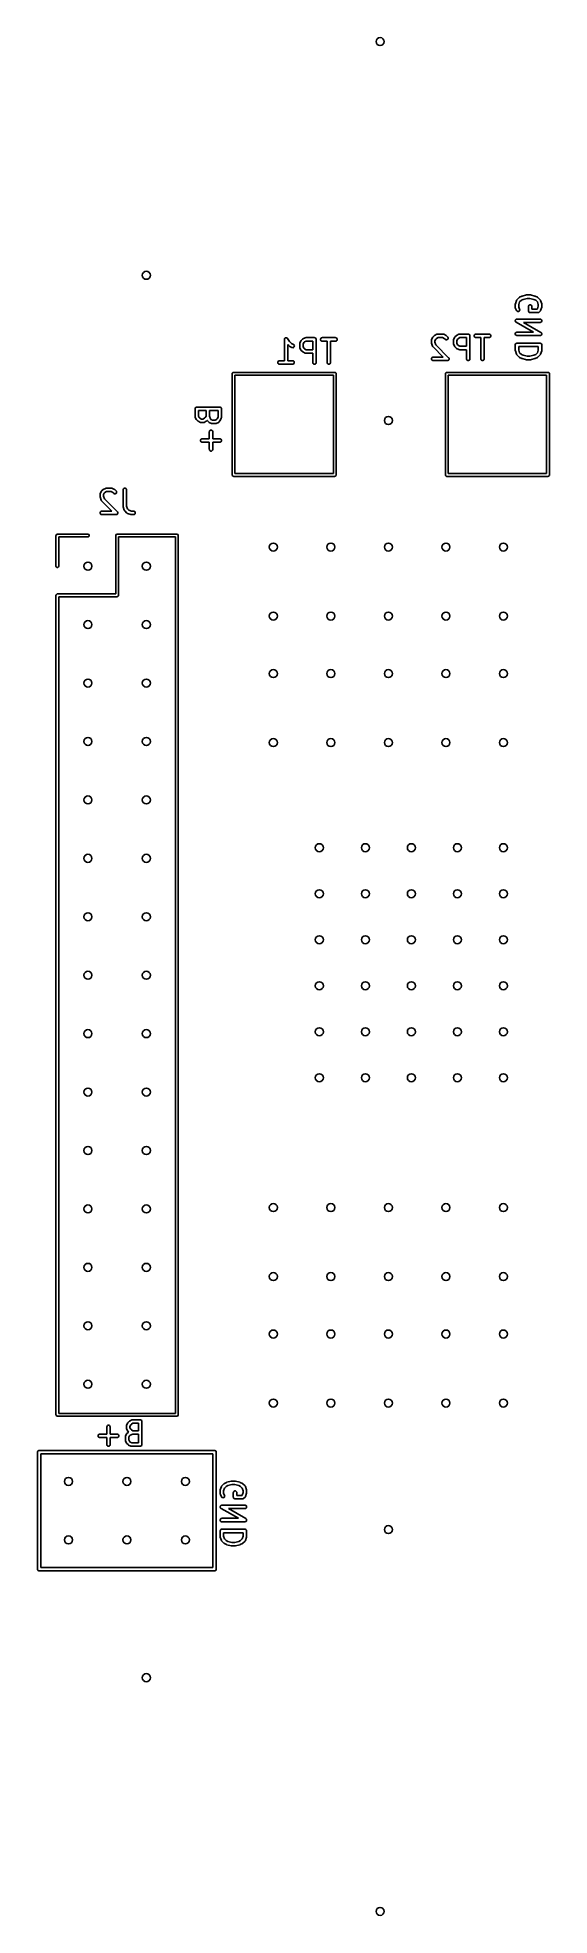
# Model space of a CAD drawing. Extents: x -0.97 to -0.09, y 0.08 to 3.3.
import ezdxf

# ---------------------------------------------------------------- set-up
doc = ezdxf.new("R2010")
doc.units = 0
doc.header["$MEASUREMENT"] = 0
doc.layers.add('BLACK', color=7, linetype='CONTINUOUS')

msp = doc.modelspace()

# ---------------------------------------------------------------- linework, layer by layer
at = {"layer": 'BLACK', "linetype": 'CONTINUOUS'}
for p, q in [((-0.149, 2.8388), (-0.1489, 2.8391)), ((-0.149, 2.8332), (-0.149, 2.8388)), ((-0.1489, 2.8326), (-0.149, 2.8332)), ((-0.1489, 2.8395), (-0.1488, 2.8398)), ((-0.1489, 2.8394), (-0.1489, 2.8395)), ((-0.1489, 2.8393), (-0.1489, 2.8394)), ((-0.1489, 2.8392), (-0.1489, 2.8393)), ((-0.1489, 2.8391), (-0.1489, 2.8392)), ((-0.1489, 2.8325), (-0.1489, 2.8326)), ((-0.1489, 2.8324), (-0.1489, 2.8325)), ((-0.1486, 2.8319), (-0.1489, 2.8324)), ((-0.1488, 2.8398), (-0.1469, 2.8454)), ((-0.1468, 2.8281), (-0.1486, 2.8319)), ((-0.1469, 2.8454), (-0.1467, 2.8459)), ((-0.1465, 2.8277), (-0.1468, 2.8281)), ((-0.1467, 2.8459), (-0.1466, 2.846)), ((-0.1466, 2.8461), (-0.1462, 2.8466)), ((-0.1466, 2.846), (-0.1466, 2.8461)), ((-0.1462, 2.8466), (-0.1425, 2.8503)), ((-0.1416, 2.8429), (-0.1431, 2.8384)), ((-0.1431, 2.8384), (-0.1431, 2.8339)), ((-0.1431, 2.8339), (-0.1415, 2.8308)), ((-0.1425, 2.8503), (-0.1422, 2.8505)), ((-0.1422, 2.8505), (-0.1421, 2.8506)), ((-0.1422, 2.8505), (-0.1422, 2.8505)), ((-0.1421, 2.8506), (-0.142, 2.8507)), ((-0.142, 2.8507), (-0.1417, 2.8509)), ((-0.142, 2.8507), (-0.142, 2.8507)), ((-0.1417, 2.8509), (-0.138, 2.8527)), ((-0.1386, 2.8458), (-0.1416, 2.8429)), ((-0.1412, 2.8291), (-0.1416, 2.828)), ((-0.1415, 2.8308), (-0.1413, 2.8302)), ((-0.1413, 2.8302), (-0.1412, 2.8291)), ((-0.1356, 2.8473), (-0.1386, 2.8458)), ((-0.138, 2.8527), (-0.1379, 2.8527)), ((-0.1379, 2.8527), (-0.1379, 2.8528)), ((-0.1379, 2.8528), (-0.1377, 2.8528)), ((-0.1377, 2.8528), (-0.1374, 2.8529)), ((-0.1374, 2.8529), (-0.1373, 2.853)), ((-0.1374, 2.8529), (-0.1374, 2.8529)), ((-0.1373, 2.853), (-0.1299, 2.8548)), ((-0.1288, 2.849), (-0.1356, 2.8473)), ((-0.1299, 2.8548), (-0.1298, 2.8548)), ((-0.1298, 2.8548), (-0.1297, 2.8549)), ((-0.1297, 2.8549), (-0.1295, 2.8549)), ((-0.1295, 2.8549), (-0.1293, 2.8549)), ((-0.1293, 2.8549), (-0.1292, 2.8549)), ((-0.1292, 2.8549), (-0.1291, 2.8549)), ((-0.1291, 2.8549), (-0.1235, 2.8549)), ((-0.1239, 2.849), (-0.1288, 2.849)), ((-0.1265, 2.8351), (-0.1264, 2.8357)), ((-0.1265, 2.8276), (-0.1265, 2.8351)), ((-0.1264, 2.8357), (-0.126, 2.8367)), ((-0.126, 2.8367), (-0.1252, 2.8375)), ((-0.1252, 2.8375), (-0.1241, 2.838)), ((-0.1241, 2.838), (-0.1229, 2.838)), ((-0.117, 2.8473), (-0.1239, 2.849)), ((-0.1235, 2.8549), (-0.1234, 2.8549)), ((-0.1234, 2.8549), (-0.1234, 2.8549)), ((-0.1234, 2.8549), (-0.1232, 2.8549)), ((-0.1232, 2.8549), (-0.1229, 2.8549)), ((-0.1229, 2.8549), (-0.1229, 2.8548)), ((-0.1229, 2.8548), (-0.1228, 2.8548)), ((-0.1229, 2.838), (-0.1219, 2.8375)), ((-0.1228, 2.8548), (-0.1153, 2.853)), ((-0.1219, 2.8375), (-0.1211, 2.8367)), ((-0.1211, 2.8367), (-0.1206, 2.8357)), ((-0.1206, 2.8357), (-0.1206, 2.8351)), ((-0.1206, 2.8351), (-0.1206, 2.8305)), ((-0.1206, 2.8305), (-0.1116, 2.8305)), ((-0.114, 2.8458), (-0.117, 2.8473)), ((-0.1153, 2.853), (-0.1153, 2.8529)), ((-0.1153, 2.8529), (-0.1152, 2.8529)), ((-0.1152, 2.8529), (-0.115, 2.8528)), ((-0.115, 2.8528), (-0.1147, 2.8528)), ((-0.1147, 2.8528), (-0.1147, 2.8527)), ((-0.1147, 2.8527), (-0.1147, 2.8527)), ((-0.1147, 2.8527), (-0.1109, 2.8509)), ((-0.1111, 2.8429), (-0.114, 2.8458)), ((-0.1116, 2.8305), (-0.1111, 2.8311)), ((-0.1096, 2.8384), (-0.1111, 2.8429)), ((-0.1111, 2.8311), (-0.1096, 2.8356)), ((-0.1109, 2.8509), (-0.1107, 2.8507)), ((-0.1107, 2.8507), (-0.1106, 2.8507)), ((-0.1106, 2.8507), (-0.1105, 2.8506)), ((-0.1105, 2.8506), (-0.1105, 2.8505)), ((-0.1105, 2.8505), (-0.1104, 2.8505)), ((-0.1104, 2.8505), (-0.1102, 2.8503)), ((-0.1102, 2.8503), (-0.1064, 2.8466)), ((-0.1096, 2.8356), (-0.1096, 2.8384)), ((-0.1064, 2.8466), (-0.1061, 2.8461)), ((-0.1061, 2.8461), (-0.106, 2.846)), ((-0.106, 2.846), (-0.1059, 2.8459)), ((-0.1059, 2.8459), (-0.1057, 2.8454)), ((-0.1057, 2.8285), (-0.1059, 2.828)), ((-0.1057, 2.8454), (-0.1038, 2.8398)), ((-0.1038, 2.8342), (-0.1057, 2.8285)), ((-0.1038, 2.8398), (-0.1038, 2.8395)), ((-0.1038, 2.8395), (-0.1037, 2.8394)), ((-0.1037, 2.8345), (-0.1038, 2.8344)), ((-0.1038, 2.8344), (-0.1038, 2.8342)), ((-0.1037, 2.8394), (-0.1037, 2.8393)), ((-0.1037, 2.8393), (-0.1037, 2.8392)), ((-0.1037, 2.8392), (-0.1037, 2.8391)), ((-0.1037, 2.8391), (-0.1037, 2.8388)), ((-0.1037, 2.8388), (-0.1037, 2.8351)), ((-0.1037, 2.8351), (-0.1037, 2.8348)), ((-0.1037, 2.8348), (-0.1037, 2.8347)), ((-0.1037, 2.8347), (-0.1037, 2.8346)), ((-0.1037, 2.8346), (-0.1037, 2.8345)), ((-0.149, 2.8105), (-0.1489, 2.8109)), ((-0.1489, 2.8103), (-0.149, 2.8105)), ((-0.1489, 2.8113), (-0.1488, 2.8115)), ((-0.1489, 2.8109), (-0.1489, 2.8113)), ((-0.1489, 2.8101), (-0.1489, 2.8103)), ((-0.1488, 2.8098), (-0.1489, 2.8101)), ((-0.1488, 2.8117), (-0.1486, 2.812)), ((-0.1488, 2.8115), (-0.1488, 2.8117)), ((-0.1486, 2.8094), (-0.1488, 2.8098)), ((-0.1486, 2.812), (-0.1485, 2.8124)), ((-0.1485, 2.8093), (-0.1486, 2.8094)), ((-0.1485, 2.8124), (-0.1483, 2.8125)), ((-0.1485, 2.8091), (-0.1485, 2.8093)), ((-0.1482, 2.8088), (-0.1485, 2.8091)), ((-0.1483, 2.8125), (-0.1482, 2.8127)), ((-0.1482, 2.8127), (-0.1479, 2.8129)), ((-0.1479, 2.8085), (-0.1482, 2.8088)), ((-0.1479, 2.8129), (-0.1476, 2.8132)), ((-0.1477, 2.8083), (-0.1479, 2.8085)), ((-0.1476, 2.8083), (-0.1477, 2.8083)), ((-0.1476, 2.8132), (-0.1475, 2.8132)), ((-0.1476, 2.8082), (-0.1476, 2.8083)), ((-0.1475, 2.8082), (-0.1476, 2.8082)), ((-0.1475, 2.8132), (-0.1473, 2.8134)), ((-0.1178, 2.7912), (-0.1475, 2.8082)), ((-0.1473, 2.8134), (-0.1469, 2.8135)), ((-0.1469, 2.8135), (-0.1466, 2.8136)), ((-0.1466, 2.8136), (-0.1463, 2.8136)), ((-0.1456, 2.8269), (-0.1465, 2.8277)), ((-0.1463, 2.8136), (-0.1462, 2.8137)), ((-0.1462, 2.8137), (-0.1462, 2.8137)), ((-0.1462, 2.8137), (-0.146, 2.8137)), ((-0.146, 2.8137), (-0.1066, 2.8137)), ((-0.1445, 2.8265), (-0.1456, 2.8269)), ((-0.1434, 2.8266), (-0.1445, 2.8265)), ((-0.1423, 2.8271), (-0.1434, 2.8266)), ((-0.1416, 2.828), (-0.1423, 2.8271)), ((-0.1066, 2.8078), (-0.1349, 2.8078)), ((-0.1349, 2.8078), (-0.1052, 2.7908)), ((-0.1264, 2.827), (-0.1265, 2.8276)), ((-0.126, 2.8259), (-0.1264, 2.827)), ((-0.1264, 2.827), (-0.1264, 2.827)), ((-0.1252, 2.8251), (-0.126, 2.8259)), ((-0.1241, 2.8247), (-0.1252, 2.8251)), ((-0.1235, 2.8246), (-0.1241, 2.8247)), ((-0.1104, 2.8246), (-0.1235, 2.8246)), ((-0.1098, 2.8247), (-0.1104, 2.8246)), ((-0.1094, 2.8249), (-0.1098, 2.8247)), ((-0.1087, 2.8251), (-0.1094, 2.8249)), ((-0.1083, 2.8255), (-0.1087, 2.8251)), ((-0.1064, 2.8274), (-0.1083, 2.8255)), ((-0.1066, 2.8137), (-0.1061, 2.8136)), ((-0.1061, 2.8078), (-0.1066, 2.8078)), ((-0.1061, 2.8278), (-0.1064, 2.8274)), ((-0.106, 2.8279), (-0.1061, 2.8278)), ((-0.1061, 2.8136), (-0.105, 2.8132)), ((-0.105, 2.8083), (-0.1061, 2.8078)), ((-0.1059, 2.828), (-0.106, 2.8279)), ((-0.105, 2.8132), (-0.1042, 2.8124)), ((-0.1042, 2.8091), (-0.105, 2.8083)), ((-0.1042, 2.8124), (-0.1037, 2.8113)), ((-0.1037, 2.8101), (-0.1042, 2.8091)), ((-0.1037, 2.8113), (-0.1037, 2.8101)), ((-0.5441, 2.7794), (-0.544, 2.7797)), ((-0.5441, 2.7788), (-0.5441, 2.7794)), ((-0.5441, 2.7424), (-0.5441, 2.7788)), ((-0.5441, 2.7788), (-0.5441, 2.7788)), ((-0.5441, 2.7788), (-0.5441, 2.7788)), ((-0.5441, 2.7788), (-0.5441, 2.7788)), ((-0.544, 2.7797), (-0.5439, 2.7799)), ((-0.5439, 2.7799), (-0.5438, 2.7802)), ((-0.5438, 2.7802), (-0.5437, 2.7804)), ((-0.5437, 2.7804), (-0.5434, 2.7807)), ((-0.5434, 2.7807), (-0.5433, 2.7809)), ((-0.5433, 2.7809), (-0.543, 2.7811)), ((-0.543, 2.7811), (-0.5428, 2.7813)), ((-0.5428, 2.7813), (-0.5426, 2.7814)), ((-0.5426, 2.7814), (-0.5423, 2.7815)), ((-0.5423, 2.7815), (-0.542, 2.7816)), ((-0.542, 2.7816), (-0.5418, 2.7817)), ((-0.5418, 2.7817), (-0.5415, 2.7817)), ((-0.5415, 2.7817), (-0.5412, 2.7818)), ((-0.5412, 2.7818), (-0.5409, 2.7817)), ((-0.5409, 2.7817), (-0.5406, 2.7817)), ((-0.5406, 2.7817), (-0.5403, 2.7816)), ((-0.5403, 2.7816), (-0.5401, 2.7815)), ((-0.5401, 2.7815), (-0.5398, 2.7814)), ((-0.5398, 2.7814), (-0.5396, 2.7813)), ((-0.5396, 2.7813), (-0.5393, 2.7811)), ((-0.5393, 2.7811), (-0.5391, 2.7809)), ((-0.5391, 2.7809), (-0.5387, 2.7805)), ((-0.5387, 2.7805), (-0.5387, 2.7804)), ((-0.5387, 2.7804), (-0.5387, 2.7804)), ((-0.5387, 2.7804), (-0.5387, 2.7804)), ((-0.5387, 2.7804), (-0.5352, 2.7751)), ((-0.5358, 2.7673), (-0.5382, 2.7698)), ((-0.5382, 2.7698), (-0.5382, 2.7424)), ((-0.5356, 2.7672), (-0.5358, 2.7673)), ((-0.5355, 2.7671), (-0.5356, 2.7672)), ((-0.5354, 2.767), (-0.5355, 2.7671)), ((-0.5353, 2.767), (-0.5354, 2.767)), ((-0.535, 2.7668), (-0.5353, 2.767)), ((-0.5353, 2.767), (-0.5353, 2.767)), ((-0.5352, 2.7751), (-0.5319, 2.7719)), ((-0.5313, 2.7649), (-0.535, 2.7668)), ((-0.5319, 2.7719), (-0.5286, 2.7702)), ((-0.5307, 2.7647), (-0.5313, 2.7649)), ((-0.5296, 2.7646), (-0.5307, 2.7647)), ((-0.5285, 2.765), (-0.5296, 2.7646)), ((-0.5286, 2.7702), (-0.5281, 2.7699)), ((-0.5276, 2.7658), (-0.5285, 2.765)), ((-0.5281, 2.7699), (-0.5274, 2.769)), ((-0.5271, 2.7668), (-0.5276, 2.7658)), ((-0.5274, 2.769), (-0.527, 2.7679)), ((-0.527, 2.7679), (-0.5271, 2.7668)), ((-0.5179, 2.7713), (-0.5178, 2.7719)), ((-0.5179, 2.7657), (-0.5179, 2.7713)), ((-0.5178, 2.7651), (-0.5179, 2.7657)), ((-0.5178, 2.7721), (-0.5176, 2.7726)), ((-0.5178, 2.772), (-0.5178, 2.7721)), ((-0.5178, 2.7719), (-0.5178, 2.772)), ((-0.5178, 2.765), (-0.5178, 2.7651)), ((-0.5178, 2.7649), (-0.5178, 2.765)), ((-0.5176, 2.7644), (-0.5178, 2.7649)), ((-0.5176, 2.7726), (-0.5157, 2.7764)), ((-0.5157, 2.7606), (-0.5176, 2.7644)), ((-0.5157, 2.7764), (-0.5156, 2.7766)), ((-0.5156, 2.7766), (-0.5155, 2.7767)), ((-0.5155, 2.7768), (-0.5154, 2.7769)), ((-0.5155, 2.7767), (-0.5155, 2.7768)), ((-0.5154, 2.7769), (-0.5153, 2.7769)), ((-0.5153, 2.7769), (-0.5152, 2.7771)), ((-0.5152, 2.7771), (-0.5133, 2.779)), ((-0.5133, 2.779), (-0.5131, 2.7792)), ((-0.5131, 2.7792), (-0.513, 2.7793)), ((-0.513, 2.7793), (-0.5129, 2.7793)), ((-0.5129, 2.7793), (-0.5128, 2.7794)), ((-0.5128, 2.7794), (-0.5125, 2.7796)), ((-0.5128, 2.7794), (-0.5128, 2.7794)), ((-0.5125, 2.7796), (-0.5088, 2.7815)), ((-0.5106, 2.7733), (-0.512, 2.7706)), ((-0.512, 2.7706), (-0.512, 2.7664)), ((-0.512, 2.7664), (-0.5106, 2.7637)), ((-0.5094, 2.7745), (-0.5106, 2.7733)), ((-0.5068, 2.7759), (-0.5094, 2.7745)), ((-0.5088, 2.7815), (-0.5082, 2.7817)), ((-0.5082, 2.7817), (-0.5081, 2.7817)), ((-0.5081, 2.7817), (-0.508, 2.7817)), ((-0.508, 2.7817), (-0.5074, 2.7818)), ((-0.5074, 2.7818), (-0.4925, 2.7818)), ((-0.4954, 2.7759), (-0.5068, 2.7759)), ((-0.4954, 2.7611), (-0.4954, 2.7759)), ((-0.4925, 2.7818), (-0.4919, 2.7817)), ((-0.4919, 2.7817), (-0.4908, 2.7813)), ((-0.4908, 2.7813), (-0.49, 2.7804)), ((-0.49, 2.7804), (-0.4896, 2.7794)), ((-0.4896, 2.7794), (-0.4895, 2.7788)), ((-0.4895, 2.7788), (-0.4895, 2.7394)), ((-0.4822, 2.7794), (-0.4818, 2.7804)), ((-0.4822, 2.7782), (-0.4822, 2.7794)), ((-0.4818, 2.7772), (-0.4822, 2.7782)), ((-0.4818, 2.7804), (-0.481, 2.7813)), ((-0.481, 2.7764), (-0.4818, 2.7772)), ((-0.481, 2.7813), (-0.4799, 2.7817)), ((-0.4799, 2.7759), (-0.481, 2.7764)), ((-0.4799, 2.7817), (-0.4793, 2.7818)), ((-0.4793, 2.7759), (-0.4799, 2.7759)), ((-0.4793, 2.7818), (-0.4568, 2.7818)), ((-0.471, 2.7759), (-0.4793, 2.7759)), ((-0.471, 2.7394), (-0.471, 2.7759)), ((-0.4568, 2.7759), (-0.4651, 2.7759)), ((-0.4651, 2.7759), (-0.4651, 2.7394)), ((-0.4568, 2.7818), (-0.4563, 2.7817)), ((-0.4563, 2.7759), (-0.4568, 2.7759)), ((-0.4563, 2.7817), (-0.4552, 2.7813)), ((-0.4552, 2.7764), (-0.4563, 2.7759)), ((-0.4552, 2.7813), (-0.4544, 2.7804)), ((-0.4544, 2.7772), (-0.4552, 2.7764)), ((-0.4544, 2.7804), (-0.4539, 2.7794)), ((-0.4539, 2.7782), (-0.4544, 2.7772)), ((-0.4539, 2.7794), (-0.4539, 2.7782)), ((-0.2924, 2.7773), (-0.2923, 2.7779)), ((-0.2924, 2.7736), (-0.2924, 2.7773)), ((-0.2924, 2.7733), (-0.2924, 2.7736)), ((-0.2924, 2.7732), (-0.2924, 2.7733)), ((-0.2923, 2.7731), (-0.2924, 2.7732)), ((-0.2923, 2.7781), (-0.2921, 2.7786)), ((-0.2923, 2.778), (-0.2923, 2.7781)), ((-0.2923, 2.7779), (-0.2923, 2.778)), ((-0.2923, 2.773), (-0.2923, 2.7731)), ((-0.2923, 2.7729), (-0.2923, 2.773)), ((-0.2922, 2.7726), (-0.2923, 2.7729)), ((-0.2904, 2.767), (-0.2922, 2.7726)), ((-0.2921, 2.7786), (-0.2902, 2.7824)), ((-0.2901, 2.7665), (-0.2904, 2.767)), ((-0.2902, 2.7824), (-0.2901, 2.7826)), ((-0.2901, 2.7826), (-0.29, 2.7827)), ((-0.2901, 2.7664), (-0.2901, 2.7665)), ((-0.29, 2.7663), (-0.2901, 2.7664)), ((-0.29, 2.7828), (-0.2899, 2.7829)), ((-0.29, 2.7827), (-0.29, 2.7828)), ((-0.2897, 2.7658), (-0.29, 2.7663)), ((-0.2899, 2.7829), (-0.2898, 2.7829)), ((-0.2898, 2.7829), (-0.2897, 2.7831)), ((-0.2897, 2.7831), (-0.2878, 2.785)), ((-0.2722, 2.7484), (-0.2897, 2.7658)), ((-0.2878, 2.785), (-0.2876, 2.7852)), ((-0.2876, 2.7852), (-0.2875, 2.7853)), ((-0.2875, 2.7853), (-0.2874, 2.7853)), ((-0.2874, 2.7853), (-0.2873, 2.7854)), ((-0.2873, 2.7854), (-0.287, 2.7856)), ((-0.2873, 2.7854), (-0.2873, 2.7854)), ((-0.287, 2.7856), (-0.2833, 2.7875)), ((-0.2851, 2.7793), (-0.2865, 2.7766)), ((-0.2865, 2.7766), (-0.2865, 2.774)), ((-0.2865, 2.774), (-0.285, 2.7695)), ((-0.2839, 2.7805), (-0.2851, 2.7793)), ((-0.285, 2.7695), (-0.263, 2.7475)), ((-0.2812, 2.7819), (-0.2839, 2.7805)), ((-0.2833, 2.7875), (-0.2827, 2.7877)), ((-0.2827, 2.7877), (-0.2826, 2.7877)), ((-0.2826, 2.7877), (-0.2825, 2.7877)), ((-0.2825, 2.7877), (-0.2819, 2.7878)), ((-0.2819, 2.7878), (-0.2726, 2.7878)), ((-0.2733, 2.7819), (-0.2812, 2.7819)), ((-0.2706, 2.7805), (-0.2733, 2.7819)), ((-0.2726, 2.7878), (-0.272, 2.7877)), ((-0.272, 2.7877), (-0.2719, 2.7877)), ((-0.2719, 2.7877), (-0.2718, 2.7877)), ((-0.2718, 2.7877), (-0.2713, 2.7875)), ((-0.2713, 2.7875), (-0.2675, 2.7856)), ((-0.269, 2.779), (-0.2706, 2.7805)), ((-0.2686, 2.7786), (-0.269, 2.779)), ((-0.2675, 2.7782), (-0.2686, 2.7786)), ((-0.2675, 2.7856), (-0.2673, 2.7854)), ((-0.2664, 2.7782), (-0.2675, 2.7782)), ((-0.2673, 2.7854), (-0.2672, 2.7854)), ((-0.2672, 2.7854), (-0.2671, 2.7853)), ((-0.2671, 2.7853), (-0.267, 2.7853)), ((-0.267, 2.7853), (-0.267, 2.7852)), ((-0.267, 2.7852), (-0.2667, 2.785)), ((-0.2667, 2.785), (-0.2649, 2.7831)), ((-0.2653, 2.7786), (-0.2664, 2.7782)), ((-0.2645, 2.7794), (-0.2653, 2.7786)), ((-0.2649, 2.7831), (-0.2645, 2.7827)), ((-0.2645, 2.7827), (-0.2641, 2.7816)), ((-0.2641, 2.7805), (-0.2645, 2.7794)), ((-0.2641, 2.7816), (-0.2641, 2.7805)), ((-0.2549, 2.7773), (-0.2548, 2.7779)), ((-0.2549, 2.7717), (-0.2549, 2.7773)), ((-0.2548, 2.7711), (-0.2549, 2.7717)), ((-0.2548, 2.7781), (-0.2546, 2.7786)), ((-0.2548, 2.778), (-0.2548, 2.7781)), ((-0.2548, 2.7779), (-0.2548, 2.778)), ((-0.2548, 2.771), (-0.2548, 2.7711)), ((-0.2548, 2.7709), (-0.2548, 2.771)), ((-0.2546, 2.7704), (-0.2548, 2.7709)), ((-0.2546, 2.7786), (-0.2527, 2.7824)), ((-0.2527, 2.7666), (-0.2546, 2.7704)), ((-0.2527, 2.7824), (-0.2526, 2.7826)), ((-0.2526, 2.7664), (-0.2527, 2.7666)), ((-0.2526, 2.7826), (-0.2525, 2.7827)), ((-0.2525, 2.7663), (-0.2526, 2.7664)), ((-0.2525, 2.7828), (-0.2524, 2.7829)), ((-0.2525, 2.7827), (-0.2525, 2.7828)), ((-0.2525, 2.7662), (-0.2525, 2.7663)), ((-0.2524, 2.7661), (-0.2525, 2.7662)), ((-0.2524, 2.7829), (-0.2523, 2.7829)), ((-0.2523, 2.7661), (-0.2524, 2.7661)), ((-0.2523, 2.7829), (-0.2522, 2.7831)), ((-0.2522, 2.7658), (-0.2523, 2.7661)), ((-0.2522, 2.7831), (-0.2503, 2.785)), ((-0.2503, 2.764), (-0.2522, 2.7658)), ((-0.2503, 2.785), (-0.2501, 2.7852)), ((-0.2501, 2.7638), (-0.2503, 2.764)), ((-0.2501, 2.7852), (-0.25, 2.7853)), ((-0.25, 2.7853), (-0.2499, 2.7853)), ((-0.2499, 2.7853), (-0.2498, 2.7854)), ((-0.2498, 2.7854), (-0.2495, 2.7856)), ((-0.2498, 2.7854), (-0.2498, 2.7854)), ((-0.2495, 2.7856), (-0.2458, 2.7875)), ((-0.2476, 2.7793), (-0.249, 2.7766)), ((-0.249, 2.7766), (-0.249, 2.7724)), ((-0.249, 2.7724), (-0.2476, 2.7697)), ((-0.2464, 2.7805), (-0.2476, 2.7793)), ((-0.2476, 2.7697), (-0.2464, 2.7685)), ((-0.2438, 2.7819), (-0.2464, 2.7805)), ((-0.2464, 2.7685), (-0.2438, 2.7671)), ((-0.2458, 2.7875), (-0.2452, 2.7877)), ((-0.2452, 2.7877), (-0.2451, 2.7877)), ((-0.2451, 2.7877), (-0.245, 2.7877)), ((-0.245, 2.7877), (-0.2444, 2.7878)), ((-0.2444, 2.7878), (-0.2295, 2.7878)), ((-0.2324, 2.7819), (-0.2438, 2.7819)), ((-0.2438, 2.7671), (-0.2324, 2.7671)), ((-0.2324, 2.7671), (-0.2324, 2.7819)), ((-0.2295, 2.7878), (-0.2289, 2.7877)), ((-0.2289, 2.7877), (-0.2278, 2.7873)), ((-0.2278, 2.7873), (-0.227, 2.7865)), ((-0.227, 2.7865), (-0.2266, 2.7854)), ((-0.2266, 2.7854), (-0.2265, 2.7848)), ((-0.2265, 2.7848), (-0.2265, 2.7454)), ((-0.2192, 2.7854), (-0.2188, 2.7865)), ((-0.2192, 2.7842), (-0.2192, 2.7854)), ((-0.2188, 2.7832), (-0.2192, 2.7842)), ((-0.2188, 2.7865), (-0.218, 2.7873)), ((-0.218, 2.7824), (-0.2188, 2.7832)), ((-0.218, 2.7873), (-0.2169, 2.7877)), ((-0.2169, 2.7819), (-0.218, 2.7824)), ((-0.2169, 2.7877), (-0.2163, 2.7878)), ((-0.2163, 2.7819), (-0.2169, 2.7819)), ((-0.2163, 2.7878), (-0.1938, 2.7878)), ((-0.208, 2.7819), (-0.2163, 2.7819)), ((-0.208, 2.7454), (-0.208, 2.7819)), ((-0.1938, 2.7819), (-0.2021, 2.7819)), ((-0.2021, 2.7819), (-0.2021, 2.7454)), ((-0.1938, 2.7878), (-0.1933, 2.7877)), ((-0.1933, 2.7819), (-0.1938, 2.7819)), ((-0.1933, 2.7877), (-0.1922, 2.7873)), ((-0.1922, 2.7824), (-0.1933, 2.7819)), ((-0.1922, 2.7873), (-0.1914, 2.7865)), ((-0.1914, 2.7832), (-0.1922, 2.7824)), ((-0.1914, 2.7865), (-0.1909, 2.7854)), ((-0.1909, 2.7842), (-0.1914, 2.7832)), ((-0.1909, 2.7854), (-0.1909, 2.7842)), ((-0.149, 2.7695), (-0.1489, 2.77)), ((-0.149, 2.7601), (-0.149, 2.7695)), ((-0.1489, 2.7888), (-0.1485, 2.7899)), ((-0.1489, 2.7876), (-0.1489, 2.7888)), ((-0.1485, 2.7866), (-0.1489, 2.7876)), ((-0.1489, 2.77), (-0.1485, 2.7711)), ((-0.1485, 2.7899), (-0.1476, 2.7907)), ((-0.1476, 2.7858), (-0.1485, 2.7866)), ((-0.1485, 2.7711), (-0.1476, 2.7719)), ((-0.1476, 2.7907), (-0.1466, 2.7911)), ((-0.1466, 2.7853), (-0.1476, 2.7858)), ((-0.1476, 2.7719), (-0.1466, 2.7724)), ((-0.1466, 2.7911), (-0.146, 2.7912)), ((-0.146, 2.7853), (-0.1466, 2.7853)), ((-0.1466, 2.7724), (-0.146, 2.7724)), ((-0.146, 2.7912), (-0.1178, 2.7912)), ((-0.1066, 2.7853), (-0.146, 2.7853)), ((-0.146, 2.7724), (-0.1066, 2.7724)), ((-0.1096, 2.7665), (-0.1431, 2.7665)), ((-0.1431, 2.7665), (-0.1431, 2.7606)), ((-0.1096, 2.7606), (-0.1096, 2.7665)), ((-0.1065, 2.7853), (-0.1066, 2.7853)), ((-0.1066, 2.7724), (-0.1061, 2.7724)), ((-0.1064, 2.7853), (-0.1065, 2.7853)), ((-0.1061, 2.7853), (-0.1064, 2.7853)), ((-0.1064, 2.7853), (-0.1064, 2.7853)), ((-0.1057, 2.7855), (-0.1061, 2.7853)), ((-0.1061, 2.7724), (-0.105, 2.7719)), ((-0.1053, 2.7856), (-0.1057, 2.7855)), ((-0.1052, 2.7857), (-0.1053, 2.7856)), ((-0.1052, 2.7908), (-0.1051, 2.7907)), ((-0.105, 2.7858), (-0.1052, 2.7857)), ((-0.1051, 2.7907), (-0.105, 2.7907)), ((-0.105, 2.7907), (-0.1049, 2.7906)), ((-0.1047, 2.786), (-0.105, 2.7858)), ((-0.105, 2.7719), (-0.1042, 2.7711)), ((-0.1049, 2.7906), (-0.1047, 2.7904)), ((-0.1047, 2.7904), (-0.1045, 2.7901)), ((-0.1044, 2.7863), (-0.1047, 2.786)), ((-0.1045, 2.7901), (-0.1042, 2.7899)), ((-0.1043, 2.7864), (-0.1044, 2.7863)), ((-0.1042, 2.7866), (-0.1043, 2.7864)), ((-0.1042, 2.7899), (-0.1041, 2.7897)), ((-0.104, 2.7869), (-0.1042, 2.7866)), ((-0.1042, 2.7711), (-0.1037, 2.77)), ((-0.1041, 2.7897), (-0.104, 2.7895)), ((-0.104, 2.7895), (-0.1039, 2.7892)), ((-0.1038, 2.7873), (-0.104, 2.7869)), ((-0.1039, 2.7892), (-0.1037, 2.7888)), ((-0.1037, 2.7876), (-0.1038, 2.7875)), ((-0.1038, 2.7875), (-0.1038, 2.7873)), ((-0.1037, 2.7888), (-0.1037, 2.7886)), ((-0.1037, 2.7886), (-0.1037, 2.7884)), ((-0.1037, 2.7884), (-0.1037, 2.788)), ((-0.1037, 2.788), (-0.1037, 2.7876)), ((-0.1037, 2.77), (-0.1037, 2.7695)), ((-0.1037, 2.7695), (-0.1037, 2.7601)), ((-0.5553, 2.74), (-0.5549, 2.7411)), ((-0.5553, 2.7389), (-0.5553, 2.74)), ((-0.5549, 2.7378), (-0.5553, 2.7389)), ((-0.5549, 2.7411), (-0.5541, 2.7419)), ((-0.5541, 2.737), (-0.5549, 2.7378)), ((-0.5541, 2.7419), (-0.553, 2.7423)), ((-0.553, 2.7365), (-0.5541, 2.737)), ((-0.553, 2.7423), (-0.5524, 2.7424)), ((-0.5524, 2.7365), (-0.553, 2.7365)), ((-0.5524, 2.7424), (-0.5441, 2.7424)), ((-0.5299, 2.7365), (-0.5524, 2.7365)), ((-0.5382, 2.7424), (-0.5299, 2.7424)), ((-0.5299, 2.7424), (-0.5294, 2.7423)), ((-0.5294, 2.7365), (-0.5299, 2.7365)), ((-0.5294, 2.7423), (-0.5283, 2.7419)), ((-0.5283, 2.737), (-0.5294, 2.7365)), ((-0.5283, 2.7419), (-0.5275, 2.7411)), ((-0.5275, 2.7378), (-0.5283, 2.737)), ((-0.5275, 2.7411), (-0.5271, 2.74)), ((-0.5271, 2.7389), (-0.5275, 2.7378)), ((-0.5271, 2.74), (-0.5271, 2.7389)), ((-0.5156, 2.7604), (-0.5157, 2.7606)), ((-0.5155, 2.7603), (-0.5156, 2.7604)), ((-0.5155, 2.7602), (-0.5155, 2.7603)), ((-0.5154, 2.7601), (-0.5155, 2.7602)), ((-0.5153, 2.7601), (-0.5154, 2.7601)), ((-0.5152, 2.7598), (-0.5153, 2.7601)), ((-0.5133, 2.758), (-0.5152, 2.7598)), ((-0.5131, 2.7578), (-0.5133, 2.758)), ((-0.513, 2.7577), (-0.5131, 2.7578)), ((-0.5129, 2.7577), (-0.513, 2.7577)), ((-0.5128, 2.7576), (-0.5129, 2.7577)), ((-0.5125, 2.7574), (-0.5128, 2.7576)), ((-0.5128, 2.7576), (-0.5128, 2.7576)), ((-0.5088, 2.7555), (-0.5125, 2.7574)), ((-0.5106, 2.7637), (-0.5094, 2.7625)), ((-0.5094, 2.7625), (-0.5068, 2.7611)), ((-0.5082, 2.7553), (-0.5088, 2.7555)), ((-0.5081, 2.7553), (-0.5082, 2.7553)), ((-0.508, 2.7553), (-0.5081, 2.7553)), ((-0.5074, 2.7552), (-0.508, 2.7553)), ((-0.4954, 2.7552), (-0.5074, 2.7552)), ((-0.5068, 2.7611), (-0.4954, 2.7611)), ((-0.4954, 2.7394), (-0.4954, 2.7552)), ((-0.4953, 2.7389), (-0.4954, 2.7394)), ((-0.4949, 2.7378), (-0.4953, 2.7389)), ((-0.4941, 2.737), (-0.4949, 2.7378)), ((-0.493, 2.7365), (-0.4941, 2.737)), ((-0.4919, 2.7365), (-0.493, 2.7365)), ((-0.4908, 2.737), (-0.4919, 2.7365)), ((-0.49, 2.7378), (-0.4908, 2.737)), ((-0.4896, 2.7389), (-0.49, 2.7378)), ((-0.4895, 2.7394), (-0.4896, 2.7389)), ((-0.471, 2.7389), (-0.471, 2.7394)), ((-0.4705, 2.7378), (-0.471, 2.7389)), ((-0.4697, 2.737), (-0.4705, 2.7378)), ((-0.4687, 2.7365), (-0.4697, 2.737)), ((-0.4675, 2.7365), (-0.4687, 2.7365)), ((-0.4664, 2.737), (-0.4675, 2.7365)), ((-0.4656, 2.7378), (-0.4664, 2.737)), ((-0.4652, 2.7389), (-0.4656, 2.7378)), ((-0.4651, 2.7394), (-0.4652, 2.7389)), ((-0.2923, 2.746), (-0.2919, 2.7471)), ((-0.2923, 2.7449), (-0.2923, 2.746)), ((-0.2919, 2.7438), (-0.2923, 2.7449)), ((-0.2919, 2.7471), (-0.2911, 2.7479)), ((-0.2911, 2.743), (-0.2919, 2.7438)), ((-0.2911, 2.7479), (-0.29, 2.7483)), ((-0.29, 2.7425), (-0.2911, 2.743)), ((-0.29, 2.7483), (-0.2894, 2.7484)), ((-0.2894, 2.7425), (-0.29, 2.7425)), ((-0.2894, 2.7484), (-0.2722, 2.7484)), ((-0.2651, 2.7425), (-0.2894, 2.7425)), ((-0.2645, 2.7425), (-0.2651, 2.7425)), ((-0.2642, 2.7427), (-0.2645, 2.7425)), ((-0.2634, 2.743), (-0.2642, 2.7427)), ((-0.2626, 2.7438), (-0.2634, 2.743)), ((-0.263, 2.7475), (-0.2626, 2.7471)), ((-0.2626, 2.7471), (-0.2622, 2.746)), ((-0.2622, 2.7449), (-0.2626, 2.7438)), ((-0.2622, 2.746), (-0.2622, 2.7449)), ((-0.25, 2.7637), (-0.2501, 2.7638)), ((-0.2499, 2.7637), (-0.25, 2.7637)), ((-0.2498, 2.7636), (-0.2499, 2.7637)), ((-0.2495, 2.7634), (-0.2498, 2.7636)), ((-0.2498, 2.7636), (-0.2498, 2.7636)), ((-0.2458, 2.7615), (-0.2495, 2.7634)), ((-0.2452, 2.7613), (-0.2458, 2.7615)), ((-0.2451, 2.7613), (-0.2452, 2.7613)), ((-0.245, 2.7613), (-0.2451, 2.7613)), ((-0.2444, 2.7612), (-0.245, 2.7613)), ((-0.2324, 2.7612), (-0.2444, 2.7612)), ((-0.2324, 2.7454), (-0.2324, 2.7612)), ((-0.2323, 2.7449), (-0.2324, 2.7454)), ((-0.2319, 2.7438), (-0.2323, 2.7449)), ((-0.2311, 2.743), (-0.2319, 2.7438)), ((-0.23, 2.7425), (-0.2311, 2.743)), ((-0.2289, 2.7425), (-0.23, 2.7425)), ((-0.2278, 2.743), (-0.2289, 2.7425)), ((-0.227, 2.7438), (-0.2278, 2.743)), ((-0.2266, 2.7449), (-0.227, 2.7438)), ((-0.2265, 2.7454), (-0.2266, 2.7449)), ((-0.208, 2.7449), (-0.208, 2.7454)), ((-0.2075, 2.7438), (-0.208, 2.7449)), ((-0.2067, 2.743), (-0.2075, 2.7438)), ((-0.2057, 2.7425), (-0.2067, 2.743)), ((-0.2045, 2.7425), (-0.2057, 2.7425)), ((-0.2034, 2.743), (-0.2045, 2.7425)), ((-0.2026, 2.7438), (-0.2034, 2.743)), ((-0.2022, 2.7449), (-0.2026, 2.7438)), ((-0.2021, 2.7454), (-0.2022, 2.7449)), ((-0.1489, 2.7598), (-0.149, 2.7601)), ((-0.1489, 2.7597), (-0.1489, 2.7598)), ((-0.1489, 2.7596), (-0.1489, 2.7597)), ((-0.1489, 2.7595), (-0.1489, 2.7596)), ((-0.1488, 2.7592), (-0.1489, 2.7595)), ((-0.1489, 2.7595), (-0.1489, 2.7595)), ((-0.1469, 2.7535), (-0.1488, 2.7592)), ((-0.1467, 2.753), (-0.1469, 2.7535)), ((-0.1466, 2.7529), (-0.1467, 2.753)), ((-0.1466, 2.7528), (-0.1466, 2.7529)), ((-0.1462, 2.7524), (-0.1466, 2.7528)), ((-0.1425, 2.7486), (-0.1462, 2.7524)), ((-0.1431, 2.7606), (-0.1416, 2.7561)), ((-0.1422, 2.7485), (-0.1425, 2.7486)), ((-0.1422, 2.7484), (-0.1422, 2.7485)), ((-0.1421, 2.7483), (-0.1422, 2.7484)), ((-0.142, 2.7483), (-0.1421, 2.7483)), ((-0.142, 2.7482), (-0.142, 2.7483)), ((-0.1417, 2.7481), (-0.142, 2.7482)), ((-0.138, 2.7462), (-0.1417, 2.7481)), ((-0.1416, 2.7561), (-0.1386, 2.7532)), ((-0.1386, 2.7532), (-0.1356, 2.7516)), ((-0.1379, 2.7462), (-0.138, 2.7462)), ((-0.1377, 2.7461), (-0.1379, 2.7462)), ((-0.1379, 2.7462), (-0.1379, 2.7462)), ((-0.1374, 2.746), (-0.1377, 2.7461)), ((-0.1373, 2.746), (-0.1374, 2.746)), ((-0.1374, 2.746), (-0.1374, 2.746)), ((-0.1299, 2.7441), (-0.1373, 2.746)), ((-0.1356, 2.7516), (-0.1288, 2.7499)), ((-0.1298, 2.7441), (-0.1299, 2.7441)), ((-0.1297, 2.7441), (-0.1298, 2.7441)), ((-0.1295, 2.7441), (-0.1297, 2.7441)), ((-0.1293, 2.744), (-0.1295, 2.7441)), ((-0.1292, 2.744), (-0.1293, 2.744)), ((-0.1291, 2.744), (-0.1292, 2.744)), ((-0.1235, 2.744), (-0.1291, 2.744)), ((-0.1288, 2.7499), (-0.1239, 2.7499)), ((-0.1239, 2.7499), (-0.117, 2.7516)), ((-0.1234, 2.744), (-0.1235, 2.744)), ((-0.1232, 2.7441), (-0.1234, 2.744)), ((-0.1234, 2.744), (-0.1234, 2.744)), ((-0.1229, 2.7441), (-0.1232, 2.7441)), ((-0.1228, 2.7441), (-0.1229, 2.7441)), ((-0.1229, 2.7441), (-0.1229, 2.7441)), ((-0.1153, 2.746), (-0.1228, 2.7441)), ((-0.117, 2.7516), (-0.114, 2.7532)), ((-0.1152, 2.746), (-0.1153, 2.746)), ((-0.1153, 2.746), (-0.1153, 2.746)), ((-0.115, 2.7461), (-0.1152, 2.746)), ((-0.1147, 2.7462), (-0.115, 2.7461)), ((-0.1109, 2.7481), (-0.1147, 2.7462)), ((-0.1147, 2.7462), (-0.1147, 2.7462)), ((-0.1147, 2.7462), (-0.1147, 2.7462)), ((-0.114, 2.7532), (-0.1111, 2.7561)), ((-0.1111, 2.7561), (-0.1096, 2.7606)), ((-0.1107, 2.7482), (-0.1109, 2.7481)), ((-0.1106, 2.7483), (-0.1107, 2.7482)), ((-0.1105, 2.7483), (-0.1106, 2.7483)), ((-0.1104, 2.7485), (-0.1105, 2.7484)), ((-0.1105, 2.7484), (-0.1105, 2.7483)), ((-0.1102, 2.7486), (-0.1104, 2.7485)), ((-0.1064, 2.7524), (-0.1102, 2.7486)), ((-0.1061, 2.7528), (-0.1064, 2.7524)), ((-0.106, 2.7529), (-0.1061, 2.7528)), ((-0.1059, 2.753), (-0.106, 2.7529)), ((-0.1057, 2.7535), (-0.1059, 2.753)), ((-0.1038, 2.7592), (-0.1057, 2.7535)), ((-0.1037, 2.7595), (-0.1038, 2.7595)), ((-0.1038, 2.7595), (-0.1038, 2.7592)), ((-0.1037, 2.7601), (-0.1037, 2.7598)), ((-0.1037, 2.7598), (-0.1037, 2.7597)), ((-0.1037, 2.7597), (-0.1037, 2.7596)), ((-0.1037, 2.7596), (-0.1037, 2.7595)), ((-0.6335, 2.72), (-0.6333, 2.7209)), ((-0.6335, 2.5467), (-0.6335, 2.72)), ((-0.6333, 2.7209), (-0.632, 2.7221)), ((-0.632, 2.7221), (-0.6311, 2.7223)), ((-0.6311, 2.7223), (-0.4579, 2.7223)), ((-0.6288, 2.7176), (-0.6288, 2.5491)), ((-0.4603, 2.7176), (-0.6288, 2.7176)), ((-0.4603, 2.5491), (-0.4603, 2.7176)), ((-0.4579, 2.7223), (-0.457, 2.7221)), ((-0.457, 2.7221), (-0.4557, 2.7209)), ((-0.4557, 2.7209), (-0.4555, 2.72)), ((-0.4555, 2.72), (-0.4555, 2.5467)), ((-0.2685, 2.72), (-0.2683, 2.7209)), ((-0.2685, 2.5467), (-0.2685, 2.72)), ((-0.2683, 2.7209), (-0.267, 2.7221)), ((-0.267, 2.7221), (-0.2661, 2.7223)), ((-0.2661, 2.7223), (-0.0929, 2.7223)), ((-0.2638, 2.7176), (-0.2638, 2.5491)), ((-0.0953, 2.7176), (-0.2638, 2.7176)), ((-0.0953, 2.5491), (-0.0953, 2.7176)), ((-0.0929, 2.7223), (-0.092, 2.7221)), ((-0.092, 2.7221), (-0.0907, 2.7209)), ((-0.0907, 2.7209), (-0.0905, 2.72)), ((-0.0905, 2.72), (-0.0905, 2.5467)), ((-0.697, 2.6601), (-0.6969, 2.6607)), ((-0.697, 2.647), (-0.697, 2.6601)), ((-0.6969, 2.6464), (-0.697, 2.647)), ((-0.6969, 2.6607), (-0.6965, 2.6617)), ((-0.6969, 2.6463), (-0.6969, 2.6464)), ((-0.6969, 2.6462), (-0.6969, 2.6463)), ((-0.6966, 2.6456), (-0.6969, 2.6462)), ((-0.6948, 2.6419), (-0.6966, 2.6456)), ((-0.6965, 2.6617), (-0.6956, 2.6625)), ((-0.6956, 2.6625), (-0.6946, 2.663)), ((-0.6946, 2.6416), (-0.6948, 2.6419)), ((-0.6946, 2.663), (-0.694, 2.663)), ((-0.6945, 2.6415), (-0.6946, 2.6416)), ((-0.6946, 2.6416), (-0.6946, 2.6416)), ((-0.6945, 2.6414), (-0.6945, 2.6415)), ((-0.6944, 2.6414), (-0.6945, 2.6414)), ((-0.6942, 2.6411), (-0.6944, 2.6414)), ((-0.6923, 2.6393), (-0.6942, 2.6411)), ((-0.694, 2.663), (-0.6546, 2.663)), ((-0.6921, 2.6391), (-0.6923, 2.6393)), ((-0.6921, 2.639), (-0.6921, 2.6391)), ((-0.692, 2.639), (-0.6921, 2.639)), ((-0.6919, 2.6389), (-0.692, 2.639)), ((-0.6918, 2.6389), (-0.6919, 2.6389)), ((-0.6916, 2.6387), (-0.6918, 2.6389)), ((-0.6878, 2.6368), (-0.6916, 2.6387)), ((-0.6782, 2.6571), (-0.6911, 2.6571)), ((-0.6911, 2.6571), (-0.6911, 2.6477)), ((-0.6911, 2.6477), (-0.6897, 2.645)), ((-0.6897, 2.645), (-0.6885, 2.6438)), ((-0.6885, 2.6438), (-0.6858, 2.6424)), ((-0.6873, 2.6366), (-0.6878, 2.6368)), ((-0.6872, 2.6366), (-0.6873, 2.6366)), ((-0.6871, 2.6366), (-0.6872, 2.6366)), ((-0.6865, 2.6365), (-0.6871, 2.6366)), ((-0.6828, 2.6365), (-0.6865, 2.6365)), ((-0.6858, 2.6424), (-0.6835, 2.6424)), ((-0.6835, 2.6424), (-0.6808, 2.6438)), ((-0.6822, 2.6366), (-0.6828, 2.6365)), ((-0.6821, 2.6366), (-0.6822, 2.6366)), ((-0.682, 2.6366), (-0.6821, 2.6366)), ((-0.6814, 2.6368), (-0.682, 2.6366)), ((-0.6777, 2.6387), (-0.6814, 2.6368)), ((-0.6808, 2.6438), (-0.6796, 2.645)), ((-0.6796, 2.645), (-0.6782, 2.6477)), ((-0.6782, 2.6477), (-0.6782, 2.6571)), ((-0.6774, 2.6389), (-0.6777, 2.6387)), ((-0.6773, 2.639), (-0.6774, 2.6389)), ((-0.6774, 2.6389), (-0.6774, 2.6389)), ((-0.6772, 2.639), (-0.6773, 2.639)), ((-0.6771, 2.6391), (-0.6772, 2.639)), ((-0.6769, 2.6393), (-0.6771, 2.6391)), ((-0.6761, 2.6401), (-0.6769, 2.6393)), ((-0.6759, 2.6399), (-0.6761, 2.6401)), ((-0.6759, 2.6398), (-0.6759, 2.6399)), ((-0.6758, 2.6397), (-0.6759, 2.6398)), ((-0.6755, 2.6393), (-0.6758, 2.6397)), ((-0.6736, 2.6374), (-0.6755, 2.6393)), ((-0.6734, 2.6372), (-0.6736, 2.6374)), ((-0.6733, 2.6371), (-0.6734, 2.6372)), ((-0.6732, 2.6371), (-0.6733, 2.6371)), ((-0.6732, 2.637), (-0.6732, 2.6371)), ((-0.6731, 2.637), (-0.6732, 2.637)), ((-0.6728, 2.6368), (-0.6731, 2.637)), ((-0.6691, 2.6349), (-0.6728, 2.6368)), ((-0.6576, 2.6571), (-0.6723, 2.6571)), ((-0.6723, 2.6571), (-0.6723, 2.6474)), ((-0.6723, 2.6474), (-0.6708, 2.6429)), ((-0.6708, 2.6429), (-0.6698, 2.6419)), ((-0.6698, 2.6419), (-0.6671, 2.6405)), ((-0.6671, 2.6405), (-0.6628, 2.6405)), ((-0.6628, 2.6405), (-0.6601, 2.6419)), ((-0.6571, 2.6368), (-0.6608, 2.6349)), ((-0.6601, 2.6419), (-0.6589, 2.6431)), ((-0.6589, 2.6431), (-0.6576, 2.6458)), ((-0.6576, 2.6458), (-0.6576, 2.6571)), ((-0.6568, 2.637), (-0.6571, 2.6368)), ((-0.6567, 2.637), (-0.6568, 2.637)), ((-0.6566, 2.6371), (-0.6567, 2.6371)), ((-0.6567, 2.6371), (-0.6567, 2.637)), ((-0.6565, 2.6372), (-0.6566, 2.6371)), ((-0.6563, 2.6374), (-0.6565, 2.6372)), ((-0.6544, 2.6393), (-0.6563, 2.6374)), ((-0.6546, 2.663), (-0.6541, 2.663)), ((-0.6542, 2.6395), (-0.6544, 2.6393)), ((-0.6541, 2.6396), (-0.6542, 2.6395)), ((-0.6542, 2.6395), (-0.6542, 2.6395)), ((-0.6541, 2.663), (-0.653, 2.6625)), ((-0.654, 2.6398), (-0.6541, 2.6397)), ((-0.6541, 2.6397), (-0.6541, 2.6396)), ((-0.6539, 2.64), (-0.654, 2.6398)), ((-0.652, 2.6438), (-0.6539, 2.64)), ((-0.653, 2.6625), (-0.6522, 2.6617)), ((-0.6522, 2.6617), (-0.6517, 2.6607)), ((-0.6518, 2.6443), (-0.652, 2.6438)), ((-0.6517, 2.6445), (-0.6518, 2.6444)), ((-0.6518, 2.6444), (-0.6518, 2.6443)), ((-0.6517, 2.6607), (-0.6517, 2.6601)), ((-0.6517, 2.6601), (-0.6517, 2.6451)), ((-0.6517, 2.6451), (-0.6517, 2.6445)), ((-0.6875, 2.6063), (-0.6871, 2.6074)), ((-0.6875, 2.6051), (-0.6875, 2.6063)), ((-0.6871, 2.6041), (-0.6875, 2.6051)), ((-0.6871, 2.6074), (-0.6863, 2.6082)), ((-0.6863, 2.6033), (-0.6871, 2.6041)), ((-0.6863, 2.6082), (-0.6852, 2.6086)), ((-0.6852, 2.6028), (-0.6863, 2.6033)), ((-0.6852, 2.6086), (-0.6846, 2.6087)), ((-0.6846, 2.6087), (-0.6726, 2.6087)), ((-0.6726, 2.6207), (-0.6725, 2.6213)), ((-0.6726, 2.6087), (-0.6726, 2.6207)), ((-0.6725, 2.6213), (-0.6721, 2.6224)), ((-0.6721, 2.6224), (-0.6713, 2.6232)), ((-0.6713, 2.6232), (-0.6702, 2.6236)), ((-0.6702, 2.6236), (-0.6691, 2.6236)), ((-0.6685, 2.6347), (-0.6691, 2.6349)), ((-0.6691, 2.6236), (-0.668, 2.6232)), ((-0.6684, 2.6347), (-0.6685, 2.6347)), ((-0.6683, 2.6347), (-0.6684, 2.6347)), ((-0.6678, 2.6346), (-0.6683, 2.6347)), ((-0.668, 2.6232), (-0.6672, 2.6224)), ((-0.6621, 2.6346), (-0.6678, 2.6346)), ((-0.6672, 2.6224), (-0.6667, 2.6213)), ((-0.6667, 2.6213), (-0.6667, 2.6207)), ((-0.6667, 2.6207), (-0.6667, 2.6087)), ((-0.6667, 2.6087), (-0.6546, 2.6087)), ((-0.6616, 2.6347), (-0.6621, 2.6346)), ((-0.6615, 2.6347), (-0.6616, 2.6347)), ((-0.6614, 2.6347), (-0.6615, 2.6347)), ((-0.6608, 2.6349), (-0.6614, 2.6347)), ((-0.6546, 2.6087), (-0.6541, 2.6086)), ((-0.6541, 2.6086), (-0.653, 2.6082)), ((-0.653, 2.6033), (-0.6541, 2.6028)), ((-0.653, 2.6082), (-0.6522, 2.6074)), ((-0.6522, 2.6041), (-0.653, 2.6033)), ((-0.6522, 2.6074), (-0.6517, 2.6063)), ((-0.6517, 2.6051), (-0.6522, 2.6041)), ((-0.6517, 2.6063), (-0.6517, 2.6051)), ((-0.6846, 2.6028), (-0.6852, 2.6028)), ((-0.6726, 2.6028), (-0.6846, 2.6028)), ((-0.6726, 2.5907), (-0.6726, 2.6028)), ((-0.6725, 2.5901), (-0.6726, 2.5907)), ((-0.6721, 2.5891), (-0.6725, 2.5901)), ((-0.6713, 2.5883), (-0.6721, 2.5891)), ((-0.6702, 2.5878), (-0.6713, 2.5883)), ((-0.6691, 2.5878), (-0.6702, 2.5878)), ((-0.668, 2.5883), (-0.6691, 2.5878)), ((-0.6672, 2.5891), (-0.668, 2.5883)), ((-0.6667, 2.5901), (-0.6672, 2.5891)), ((-0.6546, 2.6028), (-0.6667, 2.6028)), ((-0.6667, 2.6028), (-0.6667, 2.5907)), ((-0.6667, 2.5907), (-0.6667, 2.5901)), ((-0.6541, 2.6028), (-0.6546, 2.6028)), ((-0.6333, 2.5458), (-0.6335, 2.5467)), ((-0.632, 2.5445), (-0.6333, 2.5458)), ((-0.6311, 2.5444), (-0.632, 2.5445)), ((-0.4579, 2.5444), (-0.6311, 2.5444)), ((-0.6288, 2.5491), (-0.4603, 2.5491)), ((-0.457, 2.5445), (-0.4579, 2.5444)), ((-0.4557, 2.5458), (-0.457, 2.5445)), ((-0.4555, 2.5467), (-0.4557, 2.5458)), ((-0.2683, 2.5458), (-0.2685, 2.5467)), ((-0.267, 2.5445), (-0.2683, 2.5458)), ((-0.2661, 2.5444), (-0.267, 2.5445)), ((-0.0929, 2.5444), (-0.2661, 2.5444)), ((-0.2638, 2.5491), (-0.0953, 2.5491)), ((-0.092, 2.5445), (-0.0929, 2.5444)), ((-0.0907, 2.5458), (-0.092, 2.5445)), ((-0.0905, 2.5467), (-0.0907, 2.5458)), ((-0.8595, 2.5143), (-0.8594, 2.5144)), ((-0.8595, 2.5138), (-0.8595, 2.5143)), ((-0.8595, 2.51), (-0.8595, 2.5138)), ((-0.8595, 2.5097), (-0.8595, 2.51)), ((-0.8595, 2.5096), (-0.8595, 2.5097)), ((-0.8595, 2.5095), (-0.8595, 2.5096)), ((-0.8595, 2.5094), (-0.8595, 2.5095)), ((-0.8594, 2.5094), (-0.8595, 2.5094)), ((-0.8594, 2.5145), (-0.8592, 2.5151)), ((-0.8594, 2.5144), (-0.8594, 2.5145)), ((-0.8594, 2.5091), (-0.8594, 2.5094)), ((-0.8575, 2.5035), (-0.8594, 2.5091)), ((-0.8592, 2.5151), (-0.8573, 2.5188)), ((-0.8573, 2.5188), (-0.8572, 2.5191)), ((-0.8572, 2.5191), (-0.8571, 2.5192)), ((-0.8571, 2.5192), (-0.857, 2.5193)), ((-0.8571, 2.5192), (-0.8571, 2.5192)), ((-0.857, 2.5194), (-0.8568, 2.5196)), ((-0.857, 2.5193), (-0.857, 2.5194)), ((-0.8568, 2.5196), (-0.8549, 2.5215)), ((-0.8549, 2.5215), (-0.8547, 2.5217)), ((-0.8547, 2.5217), (-0.8546, 2.5217)), ((-0.8546, 2.5217), (-0.8545, 2.5218)), ((-0.8545, 2.5218), (-0.8544, 2.5219)), ((-0.8545, 2.5218), (-0.8545, 2.5218)), ((-0.8544, 2.5219), (-0.8541, 2.522)), ((-0.8541, 2.522), (-0.8504, 2.5239)), ((-0.8523, 2.5158), (-0.8536, 2.5131)), ((-0.8536, 2.5131), (-0.8536, 2.5105)), ((-0.8536, 2.5105), (-0.8521, 2.506)), ((-0.8511, 2.517), (-0.8523, 2.5158)), ((-0.8484, 2.5183), (-0.8511, 2.517)), ((-0.8504, 2.5239), (-0.8498, 2.5241)), ((-0.8498, 2.5241), (-0.8497, 2.5241)), ((-0.8497, 2.5241), (-0.8496, 2.5242)), ((-0.8496, 2.5242), (-0.8491, 2.5242)), ((-0.8491, 2.5242), (-0.8397, 2.5242)), ((-0.8404, 2.5183), (-0.8484, 2.5183)), ((-0.8377, 2.517), (-0.8404, 2.5183)), ((-0.8397, 2.5242), (-0.8391, 2.5242)), ((-0.8391, 2.5242), (-0.839, 2.5241)), ((-0.839, 2.5241), (-0.8389, 2.5241)), ((-0.8389, 2.5241), (-0.8384, 2.5239)), ((-0.8384, 2.5239), (-0.8346, 2.522)), ((-0.8362, 2.5154), (-0.8377, 2.517)), ((-0.8357, 2.5151), (-0.8362, 2.5154)), ((-0.8346, 2.5146), (-0.8357, 2.5151)), ((-0.8346, 2.522), (-0.8344, 2.5219)), ((-0.8335, 2.5146), (-0.8346, 2.5146)), ((-0.8344, 2.5219), (-0.8343, 2.5218)), ((-0.8343, 2.5218), (-0.8342, 2.5218)), ((-0.8342, 2.5218), (-0.8341, 2.5217)), ((-0.8341, 2.5217), (-0.8341, 2.5217)), ((-0.8341, 2.5217), (-0.8339, 2.5215)), ((-0.8339, 2.5215), (-0.832, 2.5196)), ((-0.8324, 2.5151), (-0.8335, 2.5146)), ((-0.8316, 2.5159), (-0.8324, 2.5151)), ((-0.832, 2.5196), (-0.8316, 2.5192)), ((-0.8316, 2.5192), (-0.8312, 2.5181)), ((-0.8312, 2.5169), (-0.8316, 2.5159)), ((-0.8312, 2.5181), (-0.8312, 2.5169)), ((-0.8201, 2.5218), (-0.8196, 2.5229)), ((-0.8201, 2.5213), (-0.8201, 2.5218)), ((-0.8201, 2.4931), (-0.8201, 2.5213)), ((-0.8196, 2.5229), (-0.8188, 2.5237)), ((-0.8188, 2.5237), (-0.8178, 2.5242)), ((-0.8178, 2.5242), (-0.8166, 2.5242)), ((-0.8166, 2.5242), (-0.8156, 2.5237)), ((-0.8156, 2.5237), (-0.8147, 2.5229)), ((-0.8147, 2.5229), (-0.8143, 2.5218)), ((-0.8143, 2.5218), (-0.8142, 2.5213)), ((-0.8142, 2.5213), (-0.8142, 2.4936)), ((-0.8595, 2.4825), (-0.859, 2.4835)), ((-0.8595, 2.4813), (-0.8595, 2.4825)), ((-0.859, 2.4803), (-0.8595, 2.4813)), ((-0.859, 2.4835), (-0.8582, 2.4844)), ((-0.8582, 2.4794), (-0.859, 2.4803)), ((-0.8582, 2.4844), (-0.8571, 2.4848)), ((-0.8571, 2.479), (-0.8582, 2.4794)), ((-0.8573, 2.5029), (-0.8575, 2.5035)), ((-0.8572, 2.5029), (-0.8573, 2.5029)), ((-0.8571, 2.5028), (-0.8572, 2.5029)), ((-0.8568, 2.5023), (-0.8571, 2.5028)), ((-0.8571, 2.4848), (-0.8566, 2.4848)), ((-0.8566, 2.4789), (-0.8571, 2.479)), ((-0.8393, 2.4848), (-0.8568, 2.5023)), ((-0.8566, 2.4848), (-0.8393, 2.4848)), ((-0.8322, 2.4789), (-0.8566, 2.4789)), ((-0.8521, 2.506), (-0.8301, 2.484)), ((-0.8316, 2.479), (-0.8322, 2.4789)), ((-0.8313, 2.4791), (-0.8316, 2.479)), ((-0.8305, 2.4794), (-0.8313, 2.4791)), ((-0.8297, 2.4803), (-0.8305, 2.4794)), ((-0.8301, 2.484), (-0.8297, 2.4835)), ((-0.8297, 2.4835), (-0.8293, 2.4825)), ((-0.8293, 2.4813), (-0.8297, 2.4803)), ((-0.8293, 2.4825), (-0.8293, 2.4813)), ((-0.8201, 2.4929), (-0.8201, 2.4931)), ((-0.8201, 2.4928), (-0.8201, 2.4929)), ((-0.8201, 2.4927), (-0.8201, 2.4928)), ((-0.8201, 2.4926), (-0.8201, 2.4927)), ((-0.8201, 2.4925), (-0.8201, 2.4926)), ((-0.82, 2.4922), (-0.8201, 2.4925)), ((-0.8181, 2.4866), (-0.82, 2.4922)), ((-0.8179, 2.4861), (-0.8181, 2.4866)), ((-0.8178, 2.486), (-0.8179, 2.4861)), ((-0.8178, 2.4859), (-0.8178, 2.486)), ((-0.8174, 2.4854), (-0.8178, 2.4859)), ((-0.8137, 2.4817), (-0.8174, 2.4854)), ((-0.8142, 2.4936), (-0.8127, 2.4891)), ((-0.8132, 2.4813), (-0.8137, 2.4817)), ((-0.8131, 2.4813), (-0.8132, 2.4813)), ((-0.813, 2.4812), (-0.8131, 2.4813)), ((-0.8125, 2.481), (-0.813, 2.4812)), ((-0.8127, 2.4891), (-0.81, 2.4864)), ((-0.8069, 2.4791), (-0.8125, 2.481)), ((-0.81, 2.4864), (-0.8055, 2.4848)), ((-0.8066, 2.479), (-0.8069, 2.4791)), ((-0.8065, 2.479), (-0.8066, 2.479)), ((-0.8064, 2.479), (-0.8065, 2.479)), ((-0.8063, 2.479), (-0.8064, 2.479)), ((-0.8062, 2.479), (-0.8063, 2.479)), ((-0.8059, 2.4789), (-0.8062, 2.479)), ((-0.8022, 2.4789), (-0.8059, 2.4789)), ((-0.8055, 2.4848), (-0.8022, 2.4848)), ((-0.8022, 2.4848), (-0.8016, 2.4848)), ((-0.8016, 2.479), (-0.8022, 2.4789)), ((-0.8016, 2.4848), (-0.8006, 2.4844)), ((-0.8006, 2.4794), (-0.8016, 2.479)), ((-0.8006, 2.4844), (-0.7997, 2.4835)), ((-0.7997, 2.4803), (-0.8006, 2.4794)), ((-0.7997, 2.4835), (-0.7993, 2.4825)), ((-0.7993, 2.4813), (-0.7997, 2.4803)), ((-0.7993, 2.4825), (-0.7993, 2.4813)), ((-0.935, 2.4431), (-0.9349, 2.444)), ((-0.935, 2.3907), (-0.935, 2.4431)), ((-0.9349, 2.444), (-0.9336, 2.4453)), ((-0.9336, 2.4453), (-0.9327, 2.4455)), ((-0.9327, 2.4455), (-0.8803, 2.4455)), ((-0.8803, 2.4455), (-0.8794, 2.4453)), ((-0.8794, 2.4453), (-0.8781, 2.444)), ((-0.8781, 2.444), (-0.8781, 2.4422)), ((-0.8327, 2.4431), (-0.8325, 2.444)), ((-0.8327, 2.3431), (-0.8327, 2.4431)), ((-0.8325, 2.444), (-0.8312, 2.4453)), ((-0.8312, 2.4453), (-0.8303, 2.4455)), ((-0.8303, 2.4455), (-0.728, 2.4455)), ((-0.728, 2.4455), (-0.727, 2.4453)), ((-0.727, 2.4453), (-0.7258, 2.444)), ((-0.7258, 2.444), (-0.7256, 2.4431)), ((-0.7256, 2.4431), (-0.7256, 0.9384)), ((-0.8803, 2.4407), (-0.9303, 2.4407)), ((-0.9303, 2.4407), (-0.9303, 2.3907)), ((-0.8794, 2.4409), (-0.8803, 2.4407)), ((-0.8781, 2.4422), (-0.8794, 2.4409)), ((-0.828, 2.4407), (-0.828, 2.3407)), ((-0.7303, 2.4407), (-0.828, 2.4407)), ((-0.7303, 0.9407), (-0.7303, 2.4407)), ((-0.9349, 2.3898), (-0.935, 2.3907)), ((-0.9336, 2.3886), (-0.9349, 2.3898)), ((-0.9318, 2.3886), (-0.9336, 2.3886)), ((-0.9305, 2.3898), (-0.9318, 2.3886)), ((-0.9303, 2.3907), (-0.9305, 2.3898)), ((-0.935, 2.3407), (-0.9349, 2.3417)), ((-0.935, 0.9384), (-0.935, 2.3407)), ((-0.9349, 2.3417), (-0.9336, 2.3429)), ((-0.9336, 2.3429), (-0.9327, 2.3431)), ((-0.9327, 2.3431), (-0.8327, 2.3431)), ((-0.8303, 2.3384), (-0.9303, 2.3384)), ((-0.9303, 2.3384), (-0.9303, 0.9407)), ((-0.8294, 2.3386), (-0.8303, 2.3384)), ((-0.8281, 2.3398), (-0.8294, 2.3386)), ((-0.828, 2.3407), (-0.8281, 2.3398)), ((-0.9349, 0.9375), (-0.935, 0.9384)), ((-0.9336, 0.9362), (-0.9349, 0.9375)), ((-0.9327, 0.936), (-0.9336, 0.9362)), ((-0.728, 0.936), (-0.9327, 0.936)), ((-0.9303, 0.9407), (-0.7303, 0.9407)), ((-0.727, 0.9362), (-0.728, 0.936)), ((-0.7258, 0.9375), (-0.727, 0.9362)), ((-0.7256, 0.9384), (-0.7258, 0.9375)), ((-0.863, 0.903), (-0.8626, 0.9041)), ((-0.863, 0.9019), (-0.863, 0.903)), ((-0.8626, 0.9008), (-0.863, 0.9019)), ((-0.8626, 0.9041), (-0.8618, 0.9049)), ((-0.8618, 0.9), (-0.8626, 0.9008)), ((-0.8618, 0.9049), (-0.8607, 0.9054)), ((-0.8607, 0.8996), (-0.8618, 0.9)), ((-0.8607, 0.9054), (-0.8601, 0.9054)), ((-0.8601, 0.9054), (-0.8481, 0.9054)), ((-0.8481, 0.9175), (-0.848, 0.918)), ((-0.8481, 0.9054), (-0.8481, 0.9175)), ((-0.848, 0.918), (-0.8476, 0.9191)), ((-0.8476, 0.9191), (-0.8468, 0.9199)), ((-0.8468, 0.9199), (-0.8457, 0.9204)), ((-0.8457, 0.9204), (-0.8446, 0.9204)), ((-0.8446, 0.9204), (-0.8435, 0.9199)), ((-0.8435, 0.9199), (-0.8427, 0.9191)), ((-0.8427, 0.9191), (-0.8422, 0.918)), ((-0.8422, 0.918), (-0.8422, 0.9175)), ((-0.8422, 0.9175), (-0.8422, 0.9054)), ((-0.8422, 0.9054), (-0.8301, 0.9054)), ((-0.8301, 0.9054), (-0.8296, 0.9054)), ((-0.8296, 0.9054), (-0.8285, 0.9049)), ((-0.8285, 0.9), (-0.8296, 0.8996)), ((-0.8285, 0.9049), (-0.8277, 0.9041)), ((-0.8277, 0.9008), (-0.8285, 0.9)), ((-0.8277, 0.9041), (-0.8272, 0.903)), ((-0.8272, 0.9019), (-0.8277, 0.9008)), ((-0.8272, 0.903), (-0.8272, 0.9019)), ((-0.8162, 0.9012), (-0.8161, 0.9013)), ((-0.8162, 0.9006), (-0.8162, 0.9012)), ((-0.8162, 0.895), (-0.8162, 0.9006)), ((-0.8161, 0.9014), (-0.8159, 0.9019)), ((-0.8161, 0.9013), (-0.8161, 0.9014)), ((-0.8159, 0.9019), (-0.814, 0.9057)), ((-0.8143, 0.9199), (-0.8142, 0.92)), ((-0.8143, 0.9193), (-0.8143, 0.9199)), ((-0.8143, 0.9156), (-0.8143, 0.9193)), ((-0.8143, 0.915), (-0.8143, 0.9156)), ((-0.8142, 0.9149), (-0.8143, 0.915)), ((-0.8142, 0.9201), (-0.814, 0.9207)), ((-0.8142, 0.92), (-0.8142, 0.9201)), ((-0.8142, 0.9148), (-0.8142, 0.9149)), ((-0.814, 0.9143), (-0.8142, 0.9148)), ((-0.814, 0.9207), (-0.8122, 0.9244)), ((-0.8122, 0.9105), (-0.814, 0.9143)), ((-0.814, 0.9057), (-0.8139, 0.9059)), ((-0.8139, 0.9059), (-0.8138, 0.906)), ((-0.8138, 0.9061), (-0.8137, 0.9062)), ((-0.8138, 0.906), (-0.8138, 0.9061)), ((-0.8137, 0.9062), (-0.8135, 0.9064)), ((-0.8137, 0.9062), (-0.8137, 0.9062)), ((-0.8135, 0.9064), (-0.8116, 0.9083)), ((-0.8122, 0.9244), (-0.812, 0.9247)), ((-0.812, 0.9103), (-0.8122, 0.9105)), ((-0.812, 0.9247), (-0.8119, 0.9248)), ((-0.812, 0.9247), (-0.812, 0.9247)), ((-0.812, 0.9102), (-0.812, 0.9103)), ((-0.8119, 0.9101), (-0.812, 0.9102)), ((-0.8119, 0.9249), (-0.8118, 0.925)), ((-0.8119, 0.9248), (-0.8119, 0.9249)), ((-0.8119, 0.91), (-0.8119, 0.9101)), ((-0.8118, 0.91), (-0.8119, 0.91)), ((-0.8118, 0.925), (-0.8116, 0.9252)), ((-0.8116, 0.9098), (-0.8118, 0.91)), ((-0.8116, 0.9252), (-0.8097, 0.9271)), ((-0.8107, 0.9089), (-0.8116, 0.9098)), ((-0.8116, 0.9083), (-0.8112, 0.9087)), ((-0.8112, 0.9087), (-0.8111, 0.9087)), ((-0.8111, 0.9087), (-0.811, 0.9088)), ((-0.811, 0.9088), (-0.8107, 0.9089)), ((-0.809, 0.9026), (-0.8103, 0.8999)), ((-0.8103, 0.8999), (-0.8103, 0.8957)), ((-0.8097, 0.9271), (-0.8095, 0.9272)), ((-0.8095, 0.9273), (-0.8094, 0.9274)), ((-0.8095, 0.9272), (-0.8095, 0.9273)), ((-0.8094, 0.9274), (-0.8093, 0.9274)), ((-0.8093, 0.9274), (-0.8092, 0.9275)), ((-0.8092, 0.9275), (-0.809, 0.9276)), ((-0.809, 0.9276), (-0.8052, 0.9295)), ((-0.8079, 0.9036), (-0.809, 0.9026)), ((-0.8071, 0.9213), (-0.8084, 0.9186)), ((-0.8084, 0.9186), (-0.8084, 0.9163)), ((-0.8084, 0.9163), (-0.8071, 0.9136)), ((-0.8034, 0.9051), (-0.8079, 0.9036)), ((-0.8059, 0.9225), (-0.8071, 0.9213)), ((-0.8071, 0.9136), (-0.8059, 0.9124)), ((-0.8032, 0.9239), (-0.8059, 0.9225)), ((-0.8059, 0.9124), (-0.8032, 0.911)), ((-0.8052, 0.9295), (-0.8047, 0.9297)), ((-0.8047, 0.9297), (-0.8046, 0.9297)), ((-0.8046, 0.9297), (-0.8045, 0.9297)), ((-0.8045, 0.9297), (-0.8039, 0.9298)), ((-0.8039, 0.9298), (-0.7908, 0.9298)), ((-0.7937, 0.9051), (-0.8034, 0.9051)), ((-0.7937, 0.9239), (-0.8032, 0.9239)), ((-0.8032, 0.911), (-0.7937, 0.911)), ((-0.7937, 0.911), (-0.7937, 0.9239)), ((-0.7937, 0.8904), (-0.7937, 0.9051)), ((-0.7908, 0.9298), (-0.7902, 0.9297)), ((-0.7902, 0.9297), (-0.7891, 0.9293)), ((-0.7891, 0.9293), (-0.7883, 0.9285)), ((-0.7883, 0.9285), (-0.7879, 0.9274)), ((-0.7879, 0.9274), (-0.7878, 0.9268)), ((-0.7878, 0.9268), (-0.7878, 0.8875)), ((-0.9665, 0.8743), (-0.9664, 0.8749)), ((-0.9665, 0.6743), (-0.9665, 0.8743)), ((-0.9664, 0.8749), (-0.966, 0.876)), ((-0.966, 0.876), (-0.9652, 0.8768)), ((-0.9652, 0.8768), (-0.9641, 0.8772)), ((-0.9641, 0.8772), (-0.9635, 0.8773)), ((-0.9635, 0.8773), (-0.6635, 0.8773)), ((-0.9606, 0.8714), (-0.9606, 0.6773)), ((-0.6665, 0.8714), (-0.9606, 0.8714)), ((-0.8601, 0.8995), (-0.8607, 0.8996)), ((-0.8481, 0.8995), (-0.8601, 0.8995)), ((-0.8481, 0.8875), (-0.8481, 0.8995)), ((-0.848, 0.8869), (-0.8481, 0.8875)), ((-0.8476, 0.8858), (-0.848, 0.8869)), ((-0.8468, 0.885), (-0.8476, 0.8858)), ((-0.8457, 0.8846), (-0.8468, 0.885)), ((-0.8446, 0.8846), (-0.8457, 0.8846)), ((-0.8435, 0.885), (-0.8446, 0.8846)), ((-0.8427, 0.8858), (-0.8435, 0.885)), ((-0.8422, 0.8869), (-0.8427, 0.8858)), ((-0.8301, 0.8995), (-0.8422, 0.8995)), ((-0.8422, 0.8995), (-0.8422, 0.8875)), ((-0.8422, 0.8875), (-0.8422, 0.8869)), ((-0.8296, 0.8996), (-0.8301, 0.8995)), ((-0.8162, 0.8944), (-0.8162, 0.895)), ((-0.8161, 0.8943), (-0.8162, 0.8944)), ((-0.8161, 0.8942), (-0.8161, 0.8943)), ((-0.8159, 0.8937), (-0.8161, 0.8942)), ((-0.814, 0.8899), (-0.8159, 0.8937)), ((-0.8139, 0.8897), (-0.814, 0.8899)), ((-0.8138, 0.8896), (-0.8139, 0.8897)), ((-0.8138, 0.8895), (-0.8138, 0.8896)), ((-0.8137, 0.8894), (-0.8138, 0.8895)), ((-0.8135, 0.8891), (-0.8137, 0.8894)), ((-0.8137, 0.8894), (-0.8137, 0.8894)), ((-0.8116, 0.8873), (-0.8135, 0.8891)), ((-0.8114, 0.8871), (-0.8116, 0.8873)), ((-0.8113, 0.887), (-0.8114, 0.8871)), ((-0.8112, 0.887), (-0.8113, 0.887)), ((-0.8112, 0.8869), (-0.8112, 0.887)), ((-0.8111, 0.8869), (-0.8112, 0.8869)), ((-0.8108, 0.8867), (-0.8111, 0.8869)), ((-0.8071, 0.8848), (-0.8108, 0.8867)), ((-0.8103, 0.8957), (-0.809, 0.893)), ((-0.809, 0.893), (-0.8078, 0.8918)), ((-0.8078, 0.8918), (-0.8051, 0.8904)), ((-0.8065, 0.8846), (-0.8071, 0.8848)), ((-0.8064, 0.8846), (-0.8065, 0.8846)), ((-0.8063, 0.8846), (-0.8064, 0.8846)), ((-0.8058, 0.8845), (-0.8063, 0.8846)), ((-0.7908, 0.8845), (-0.8058, 0.8845)), ((-0.8051, 0.8904), (-0.7937, 0.8904)), ((-0.7902, 0.8846), (-0.7908, 0.8845)), ((-0.7891, 0.885), (-0.7902, 0.8846)), ((-0.7883, 0.8858), (-0.7891, 0.885)), ((-0.7879, 0.8869), (-0.7883, 0.8858)), ((-0.7878, 0.8875), (-0.7879, 0.8869)), ((-0.6665, 0.6773), (-0.6665, 0.8714)), ((-0.6635, 0.8773), (-0.6629, 0.8772)), ((-0.6629, 0.8772), (-0.6619, 0.8768)), ((-0.6619, 0.8768), (-0.6611, 0.876)), ((-0.6611, 0.876), (-0.6606, 0.8749)), ((-0.6606, 0.8749), (-0.6606, 0.8743)), ((-0.6606, 0.8743), (-0.6606, 0.6743)), ((-0.654, 0.8088), (-0.6539, 0.8091)), ((-0.654, 0.8032), (-0.654, 0.8088)), ((-0.6539, 0.8095), (-0.6538, 0.8098)), ((-0.6539, 0.8094), (-0.6539, 0.8095)), ((-0.6539, 0.8093), (-0.6539, 0.8094)), ((-0.6539, 0.8092), (-0.6539, 0.8093)), ((-0.6539, 0.8091), (-0.6539, 0.8092)), ((-0.6538, 0.8098), (-0.6519, 0.8154)), ((-0.6519, 0.8154), (-0.6517, 0.8159)), ((-0.6517, 0.8159), (-0.6516, 0.816)), ((-0.6516, 0.8161), (-0.6512, 0.8166)), ((-0.6516, 0.816), (-0.6516, 0.8161)), ((-0.6512, 0.8166), (-0.6475, 0.8203)), ((-0.6466, 0.8129), (-0.6481, 0.8084)), ((-0.6481, 0.8084), (-0.6481, 0.8039)), ((-0.6481, 0.8039), (-0.6465, 0.8008)), ((-0.6475, 0.8203), (-0.6472, 0.8205)), ((-0.6472, 0.8205), (-0.6471, 0.8206)), ((-0.6472, 0.8205), (-0.6472, 0.8205)), ((-0.6471, 0.8206), (-0.647, 0.8207)), ((-0.647, 0.8207), (-0.6467, 0.8209)), ((-0.647, 0.8207), (-0.647, 0.8207)), ((-0.6467, 0.8209), (-0.643, 0.8227)), ((-0.6436, 0.8158), (-0.6466, 0.8129)), ((-0.6406, 0.8173), (-0.6436, 0.8158)), ((-0.643, 0.8227), (-0.6429, 0.8227)), ((-0.6429, 0.8227), (-0.6429, 0.8228)), ((-0.6429, 0.8228), (-0.6427, 0.8228)), ((-0.6427, 0.8228), (-0.6424, 0.8229)), ((-0.6424, 0.8229), (-0.6423, 0.823)), ((-0.6424, 0.8229), (-0.6424, 0.8229)), ((-0.6423, 0.823), (-0.6349, 0.8248)), ((-0.6338, 0.819), (-0.6406, 0.8173)), ((-0.6349, 0.8248), (-0.6348, 0.8248)), ((-0.6348, 0.8248), (-0.6347, 0.8249)), ((-0.6347, 0.8249), (-0.6345, 0.8249)), ((-0.6345, 0.8249), (-0.6343, 0.8249)), ((-0.6343, 0.8249), (-0.6342, 0.8249)), ((-0.6342, 0.8249), (-0.6341, 0.8249)), ((-0.6341, 0.8249), (-0.6285, 0.8249)), ((-0.6289, 0.819), (-0.6338, 0.819)), ((-0.6315, 0.8051), (-0.6314, 0.8057)), ((-0.6315, 0.7976), (-0.6315, 0.8051)), ((-0.6314, 0.8057), (-0.631, 0.8067)), ((-0.631, 0.8067), (-0.6302, 0.8075)), ((-0.6302, 0.8075), (-0.6291, 0.808)), ((-0.6291, 0.808), (-0.6279, 0.808)), ((-0.622, 0.8173), (-0.6289, 0.819)), ((-0.6285, 0.8249), (-0.6284, 0.8249)), ((-0.6284, 0.8249), (-0.6284, 0.8249)), ((-0.6284, 0.8249), (-0.6282, 0.8249)), ((-0.6282, 0.8249), (-0.6279, 0.8249)), ((-0.6279, 0.8249), (-0.6279, 0.8248)), ((-0.6279, 0.8248), (-0.6278, 0.8248)), ((-0.6279, 0.808), (-0.6269, 0.8075)), ((-0.6278, 0.8248), (-0.6203, 0.823)), ((-0.6269, 0.8075), (-0.6261, 0.8067)), ((-0.6261, 0.8067), (-0.6256, 0.8057)), ((-0.6256, 0.8057), (-0.6256, 0.8051)), ((-0.6256, 0.8051), (-0.6256, 0.8005)), ((-0.619, 0.8158), (-0.622, 0.8173)), ((-0.6203, 0.823), (-0.6203, 0.8229)), ((-0.6203, 0.8229), (-0.6202, 0.8229)), ((-0.6202, 0.8229), (-0.62, 0.8228)), ((-0.62, 0.8228), (-0.6197, 0.8228)), ((-0.6197, 0.8228), (-0.6197, 0.8227)), ((-0.6197, 0.8227), (-0.6197, 0.8227)), ((-0.6197, 0.8227), (-0.6159, 0.8209)), ((-0.6161, 0.8129), (-0.619, 0.8158)), ((-0.6146, 0.8084), (-0.6161, 0.8129)), ((-0.6161, 0.8011), (-0.6146, 0.8056)), ((-0.6159, 0.8209), (-0.6157, 0.8207)), ((-0.6157, 0.8207), (-0.6156, 0.8207)), ((-0.6156, 0.8207), (-0.6155, 0.8206)), ((-0.6155, 0.8206), (-0.6155, 0.8205)), ((-0.6155, 0.8205), (-0.6154, 0.8205)), ((-0.6154, 0.8205), (-0.6152, 0.8203)), ((-0.6152, 0.8203), (-0.6114, 0.8166)), ((-0.6146, 0.8056), (-0.6146, 0.8084)), ((-0.6114, 0.8166), (-0.6111, 0.8161)), ((-0.6111, 0.8161), (-0.611, 0.816)), ((-0.611, 0.816), (-0.6109, 0.8159)), ((-0.6109, 0.8159), (-0.6107, 0.8154)), ((-0.6107, 0.8154), (-0.6088, 0.8098)), ((-0.6088, 0.8042), (-0.6107, 0.7985)), ((-0.6088, 0.8098), (-0.6088, 0.8095)), ((-0.6088, 0.8095), (-0.6087, 0.8094)), ((-0.6087, 0.8045), (-0.6088, 0.8044)), ((-0.6088, 0.8044), (-0.6088, 0.8042)), ((-0.6087, 0.8094), (-0.6087, 0.8093)), ((-0.6087, 0.8093), (-0.6087, 0.8092)), ((-0.6087, 0.8092), (-0.6087, 0.8091)), ((-0.6087, 0.8091), (-0.6087, 0.8088)), ((-0.6087, 0.8088), (-0.6087, 0.8051)), ((-0.6087, 0.8051), (-0.6087, 0.8048)), ((-0.6087, 0.8048), (-0.6087, 0.8047)), ((-0.6087, 0.8047), (-0.6087, 0.8046)), ((-0.6087, 0.8046), (-0.6087, 0.8045)), ((-0.6539, 0.8026), (-0.654, 0.8032)), ((-0.654, 0.7805), (-0.6539, 0.7809)), ((-0.6539, 0.7803), (-0.654, 0.7805)), ((-0.6539, 0.8025), (-0.6539, 0.8026)), ((-0.6539, 0.8024), (-0.6539, 0.8025)), ((-0.6536, 0.8019), (-0.6539, 0.8024)), ((-0.6539, 0.7813), (-0.6538, 0.7815)), ((-0.6539, 0.7809), (-0.6539, 0.7813)), ((-0.6539, 0.7801), (-0.6539, 0.7803)), ((-0.6538, 0.7798), (-0.6539, 0.7801)), ((-0.6538, 0.7817), (-0.6536, 0.782)), ((-0.6538, 0.7815), (-0.6538, 0.7817)), ((-0.6536, 0.7794), (-0.6538, 0.7798)), ((-0.6518, 0.7981), (-0.6536, 0.8019)), ((-0.6536, 0.782), (-0.6535, 0.7824)), ((-0.6535, 0.7793), (-0.6536, 0.7794)), ((-0.6535, 0.7824), (-0.6533, 0.7825)), ((-0.6535, 0.7791), (-0.6535, 0.7793)), ((-0.6532, 0.7788), (-0.6535, 0.7791)), ((-0.6533, 0.7825), (-0.6532, 0.7827)), ((-0.6532, 0.7827), (-0.6529, 0.7829)), ((-0.6529, 0.7785), (-0.6532, 0.7788)), ((-0.6529, 0.7829), (-0.6526, 0.7832)), ((-0.6527, 0.7783), (-0.6529, 0.7785)), ((-0.6526, 0.7783), (-0.6527, 0.7783)), ((-0.6526, 0.7832), (-0.6525, 0.7832)), ((-0.6526, 0.7782), (-0.6526, 0.7783)), ((-0.6525, 0.7782), (-0.6526, 0.7782)), ((-0.6525, 0.7832), (-0.6523, 0.7834)), ((-0.6228, 0.7612), (-0.6525, 0.7782)), ((-0.6523, 0.7834), (-0.6519, 0.7835)), ((-0.6519, 0.7835), (-0.6516, 0.7836)), ((-0.6515, 0.7977), (-0.6518, 0.7981)), ((-0.6516, 0.7836), (-0.6513, 0.7836)), ((-0.6506, 0.7969), (-0.6515, 0.7977)), ((-0.6513, 0.7836), (-0.6512, 0.7837)), ((-0.6512, 0.7837), (-0.6512, 0.7837)), ((-0.6512, 0.7837), (-0.651, 0.7837)), ((-0.651, 0.7837), (-0.6116, 0.7837)), ((-0.6495, 0.7965), (-0.6506, 0.7969)), ((-0.6484, 0.7966), (-0.6495, 0.7965)), ((-0.6473, 0.7971), (-0.6484, 0.7966)), ((-0.6466, 0.798), (-0.6473, 0.7971)), ((-0.6462, 0.7991), (-0.6466, 0.798)), ((-0.6465, 0.8008), (-0.6463, 0.8002)), ((-0.6463, 0.8002), (-0.6462, 0.7991)), ((-0.6116, 0.7778), (-0.6399, 0.7778)), ((-0.6399, 0.7778), (-0.6102, 0.7608)), ((-0.6314, 0.797), (-0.6315, 0.7976)), ((-0.631, 0.7959), (-0.6314, 0.797)), ((-0.6314, 0.797), (-0.6314, 0.797)), ((-0.6302, 0.7951), (-0.631, 0.7959)), ((-0.6291, 0.7947), (-0.6302, 0.7951)), ((-0.6285, 0.7946), (-0.6291, 0.7947)), ((-0.6154, 0.7946), (-0.6285, 0.7946)), ((-0.6256, 0.8005), (-0.6166, 0.8005)), ((-0.6166, 0.8005), (-0.6161, 0.8011)), ((-0.6148, 0.7947), (-0.6154, 0.7946)), ((-0.6144, 0.7949), (-0.6148, 0.7947)), ((-0.6137, 0.7951), (-0.6144, 0.7949)), ((-0.6133, 0.7955), (-0.6137, 0.7951)), ((-0.6114, 0.7974), (-0.6133, 0.7955)), ((-0.6116, 0.7837), (-0.6111, 0.7836)), ((-0.6111, 0.7778), (-0.6116, 0.7778)), ((-0.6111, 0.7978), (-0.6114, 0.7974)), ((-0.611, 0.7979), (-0.6111, 0.7978)), ((-0.6111, 0.7836), (-0.61, 0.7832)), ((-0.61, 0.7783), (-0.6111, 0.7778)), ((-0.6109, 0.798), (-0.611, 0.7979)), ((-0.6107, 0.7985), (-0.6109, 0.798)), ((-0.61, 0.7832), (-0.6092, 0.7824)), ((-0.6092, 0.7791), (-0.61, 0.7783)), ((-0.6092, 0.7824), (-0.6087, 0.7813)), ((-0.6087, 0.7801), (-0.6092, 0.7791)), ((-0.6087, 0.7813), (-0.6087, 0.7801)), ((-0.654, 0.7395), (-0.6539, 0.74)), ((-0.654, 0.7301), (-0.654, 0.7395)), ((-0.6539, 0.7588), (-0.6535, 0.7599)), ((-0.6539, 0.7576), (-0.6539, 0.7588)), ((-0.6535, 0.7566), (-0.6539, 0.7576)), ((-0.6539, 0.74), (-0.6535, 0.7411)), ((-0.6535, 0.7599), (-0.6526, 0.7607)), ((-0.6526, 0.7558), (-0.6535, 0.7566)), ((-0.6535, 0.7411), (-0.6526, 0.7419)), ((-0.6526, 0.7607), (-0.6516, 0.7611)), ((-0.6516, 0.7553), (-0.6526, 0.7558)), ((-0.6526, 0.7419), (-0.6516, 0.7424)), ((-0.6516, 0.7611), (-0.651, 0.7612)), ((-0.651, 0.7553), (-0.6516, 0.7553)), ((-0.6516, 0.7424), (-0.651, 0.7424)), ((-0.651, 0.7612), (-0.6228, 0.7612)), ((-0.6116, 0.7553), (-0.651, 0.7553)), ((-0.651, 0.7424), (-0.6116, 0.7424)), ((-0.6115, 0.7553), (-0.6116, 0.7553)), ((-0.6116, 0.7424), (-0.6111, 0.7424)), ((-0.6114, 0.7553), (-0.6115, 0.7553)), ((-0.6111, 0.7553), (-0.6114, 0.7553)), ((-0.6114, 0.7553), (-0.6114, 0.7553)), ((-0.6107, 0.7555), (-0.6111, 0.7553)), ((-0.6111, 0.7424), (-0.61, 0.7419)), ((-0.6103, 0.7556), (-0.6107, 0.7555)), ((-0.6102, 0.7557), (-0.6103, 0.7556)), ((-0.6102, 0.7608), (-0.6101, 0.7607)), ((-0.61, 0.7558), (-0.6102, 0.7557)), ((-0.6101, 0.7607), (-0.61, 0.7607)), ((-0.61, 0.7607), (-0.6099, 0.7606)), ((-0.6097, 0.756), (-0.61, 0.7558)), ((-0.61, 0.7419), (-0.6092, 0.7411)), ((-0.6099, 0.7606), (-0.6097, 0.7604)), ((-0.6097, 0.7604), (-0.6095, 0.7601)), ((-0.6094, 0.7563), (-0.6097, 0.756)), ((-0.6095, 0.7601), (-0.6092, 0.7599)), ((-0.6093, 0.7564), (-0.6094, 0.7563)), ((-0.6092, 0.7566), (-0.6093, 0.7564)), ((-0.6092, 0.7599), (-0.6091, 0.7597)), ((-0.609, 0.7569), (-0.6092, 0.7566)), ((-0.6092, 0.7411), (-0.6087, 0.74)), ((-0.6091, 0.7597), (-0.609, 0.7595)), ((-0.609, 0.7595), (-0.6089, 0.7592)), ((-0.6088, 0.7573), (-0.609, 0.7569)), ((-0.6089, 0.7592), (-0.6087, 0.7588)), ((-0.6087, 0.7576), (-0.6088, 0.7575)), ((-0.6088, 0.7575), (-0.6088, 0.7573)), ((-0.6087, 0.7588), (-0.6087, 0.7586)), ((-0.6087, 0.7586), (-0.6087, 0.7584)), ((-0.6087, 0.7584), (-0.6087, 0.758)), ((-0.6087, 0.758), (-0.6087, 0.7576)), ((-0.6087, 0.74), (-0.6087, 0.7395)), ((-0.6087, 0.7395), (-0.6087, 0.7301)), ((-0.6539, 0.7298), (-0.654, 0.7301)), ((-0.6539, 0.7297), (-0.6539, 0.7298)), ((-0.6539, 0.7296), (-0.6539, 0.7297)), ((-0.6539, 0.7295), (-0.6539, 0.7296)), ((-0.6538, 0.7292), (-0.6539, 0.7295)), ((-0.6539, 0.7295), (-0.6539, 0.7295)), ((-0.6519, 0.7235), (-0.6538, 0.7292)), ((-0.6517, 0.723), (-0.6519, 0.7235)), ((-0.6516, 0.7229), (-0.6517, 0.723)), ((-0.6516, 0.7228), (-0.6516, 0.7229)), ((-0.6512, 0.7224), (-0.6516, 0.7228)), ((-0.6475, 0.7186), (-0.6512, 0.7224)), ((-0.6146, 0.7365), (-0.6481, 0.7365)), ((-0.6481, 0.7365), (-0.6481, 0.7306)), ((-0.6481, 0.7306), (-0.6466, 0.7261)), ((-0.6472, 0.7185), (-0.6475, 0.7186)), ((-0.6472, 0.7184), (-0.6472, 0.7185)), ((-0.6471, 0.7183), (-0.6472, 0.7184)), ((-0.647, 0.7183), (-0.6471, 0.7183)), ((-0.647, 0.7182), (-0.647, 0.7183)), ((-0.6467, 0.7181), (-0.647, 0.7182)), ((-0.643, 0.7162), (-0.6467, 0.7181)), ((-0.6466, 0.7261), (-0.6436, 0.7232)), ((-0.6436, 0.7232), (-0.6406, 0.7216)), ((-0.6429, 0.7162), (-0.643, 0.7162)), ((-0.6427, 0.7161), (-0.6429, 0.7162)), ((-0.6429, 0.7162), (-0.6429, 0.7162)), ((-0.6424, 0.716), (-0.6427, 0.7161)), ((-0.6423, 0.716), (-0.6424, 0.716)), ((-0.6424, 0.716), (-0.6424, 0.716)), ((-0.6349, 0.7141), (-0.6423, 0.716)), ((-0.6406, 0.7216), (-0.6338, 0.7199)), ((-0.6348, 0.7141), (-0.6349, 0.7141)), ((-0.6347, 0.7141), (-0.6348, 0.7141)), ((-0.6345, 0.7141), (-0.6347, 0.7141)), ((-0.6343, 0.714), (-0.6345, 0.7141)), ((-0.6342, 0.714), (-0.6343, 0.714)), ((-0.6341, 0.714), (-0.6342, 0.714)), ((-0.6285, 0.714), (-0.6341, 0.714)), ((-0.6338, 0.7199), (-0.6289, 0.7199)), ((-0.6289, 0.7199), (-0.622, 0.7216)), ((-0.6284, 0.714), (-0.6285, 0.714)), ((-0.6282, 0.7141), (-0.6284, 0.714)), ((-0.6284, 0.714), (-0.6284, 0.714)), ((-0.6279, 0.7141), (-0.6282, 0.7141)), ((-0.6278, 0.7141), (-0.6279, 0.7141)), ((-0.6279, 0.7141), (-0.6279, 0.7141)), ((-0.6203, 0.716), (-0.6278, 0.7141)), ((-0.622, 0.7216), (-0.619, 0.7232)), ((-0.6202, 0.716), (-0.6203, 0.716)), ((-0.6203, 0.716), (-0.6203, 0.716)), ((-0.62, 0.7161), (-0.6202, 0.716)), ((-0.6197, 0.7162), (-0.62, 0.7161)), ((-0.6159, 0.7181), (-0.6197, 0.7162)), ((-0.6197, 0.7162), (-0.6197, 0.7162)), ((-0.6197, 0.7162), (-0.6197, 0.7162)), ((-0.619, 0.7232), (-0.6161, 0.7261)), ((-0.6161, 0.7261), (-0.6146, 0.7306)), ((-0.6157, 0.7182), (-0.6159, 0.7181)), ((-0.6156, 0.7183), (-0.6157, 0.7182)), ((-0.6155, 0.7183), (-0.6156, 0.7183)), ((-0.6154, 0.7185), (-0.6155, 0.7184)), ((-0.6155, 0.7184), (-0.6155, 0.7183)), ((-0.6152, 0.7186), (-0.6154, 0.7185)), ((-0.6114, 0.7224), (-0.6152, 0.7186)), ((-0.6146, 0.7306), (-0.6146, 0.7365)), ((-0.6111, 0.7228), (-0.6114, 0.7224)), ((-0.611, 0.7229), (-0.6111, 0.7228)), ((-0.6109, 0.723), (-0.611, 0.7229)), ((-0.6107, 0.7235), (-0.6109, 0.723)), ((-0.6088, 0.7292), (-0.6107, 0.7235)), ((-0.6087, 0.7295), (-0.6088, 0.7295)), ((-0.6088, 0.7295), (-0.6088, 0.7292)), ((-0.6087, 0.7301), (-0.6087, 0.7298)), ((-0.6087, 0.7298), (-0.6087, 0.7297)), ((-0.6087, 0.7297), (-0.6087, 0.7296)), ((-0.6087, 0.7296), (-0.6087, 0.7295)), ((-0.9606, 0.6773), (-0.6665, 0.6773)), ((-0.9664, 0.6738), (-0.9665, 0.6743)), ((-0.966, 0.6727), (-0.9664, 0.6738)), ((-0.9652, 0.6719), (-0.966, 0.6727)), ((-0.9641, 0.6715), (-0.9652, 0.6719)), ((-0.9635, 0.6714), (-0.9641, 0.6715)), ((-0.6635, 0.6714), (-0.9635, 0.6714)), ((-0.6629, 0.6715), (-0.6635, 0.6714)), ((-0.6619, 0.6719), (-0.6629, 0.6715)), ((-0.6611, 0.6727), (-0.6619, 0.6719)), ((-0.6606, 0.6738), (-0.6611, 0.6727)), ((-0.6606, 0.6743), (-0.6606, 0.6738))]:
    msp.add_line(p, q, dxfattribs=at)
at = {"layer": 'BLACK'}
for centre in [(-0.3803, 3.2885), (-0.7803, 2.8885), (-0.3661, 2.64), (-0.563, 2.4234), (-0.4646, 2.4234), (-0.3661, 2.4234), (-0.2677, 2.4234), (-0.1693, 2.4234), (-0.8803, 2.3907), (-0.7803, 2.3907), (-0.8803, 2.2907), (-0.7803, 2.2907), (-0.563, 2.3053), (-0.4646, 2.3053), (-0.3661, 2.3053), (-0.2677, 2.3053), (-0.1693, 2.3053), (-0.8803, 2.1907), (-0.7803, 2.1907), (-0.563, 2.2069), (-0.4646, 2.2069), (-0.3661, 2.2069), (-0.2677, 2.2069), (-0.1693, 2.2069), (-0.8803, 2.0907), (-0.7803, 2.0907), (-0.563, 2.0888), (-0.4646, 2.0888), (-0.3661, 2.0888), (-0.2677, 2.0888), (-0.1693, 2.0888), (-0.8803, 1.9907), (-0.7803, 1.9907), (-0.8803, 1.8907), (-0.7803, 1.8907), (-0.4843, 1.9089), (-0.4055, 1.9089), (-0.3268, 1.9089), (-0.248, 1.9089), (-0.1693, 1.9089), (-0.4843, 1.8301), (-0.4055, 1.8301), (-0.3268, 1.8301), (-0.248, 1.8301), (-0.1693, 1.8301), (-0.8803, 1.7907), (-0.7803, 1.7907), (-0.4843, 1.7514), (-0.4055, 1.7514), (-0.3268, 1.7514), (-0.248, 1.7514), (-0.1693, 1.7514), (-0.8803, 1.6907), (-0.7803, 1.6907), (-0.4843, 1.6726), (-0.4055, 1.6726), (-0.3268, 1.6726), (-0.248, 1.6726), (-0.1693, 1.6726), (-0.8803, 1.5907), (-0.7803, 1.5907), (-0.4843, 1.5939), (-0.4055, 1.5939), (-0.3268, 1.5939), (-0.248, 1.5939), (-0.1693, 1.5939), (-0.4843, 1.5152), (-0.4055, 1.5152), (-0.3268, 1.5152), (-0.248, 1.5152), (-0.1693, 1.5152), (-0.8803, 1.4907), (-0.7803, 1.4907), (-0.8803, 1.3907), (-0.7803, 1.3907), (-0.8803, 1.2907), (-0.7803, 1.2907), (-0.563, 1.2931), (-0.4646, 1.2931), (-0.3661, 1.2931), (-0.2677, 1.2931), (-0.1693, 1.2931), (-0.8803, 1.1907), (-0.7803, 1.1907), (-0.563, 1.175), (-0.4646, 1.175), (-0.3661, 1.175), (-0.2677, 1.175), (-0.1693, 1.175), (-0.8803, 1.0907), (-0.7803, 1.0907), (-0.563, 1.0766), (-0.4646, 1.0766), (-0.3661, 1.0766), (-0.2677, 1.0766), (-0.1693, 1.0766), (-0.8803, 0.9907), (-0.7803, 0.9907), (-0.563, 0.9585), (-0.4646, 0.9585), (-0.3661, 0.9585), (-0.2677, 0.9585), (-0.1693, 0.9585), (-0.9135, 0.8243), (-0.8135, 0.8243), (-0.7135, 0.8243), (-0.3661, 0.7419), (-0.9135, 0.7243), (-0.8135, 0.7243), (-0.7135, 0.7243), (-0.7803, 0.4885), (-0.3803, 0.0885)]:
    msp.add_circle(centre, 0.00689, dxfattribs=at)

doc.saveas('drawing.dxf')
